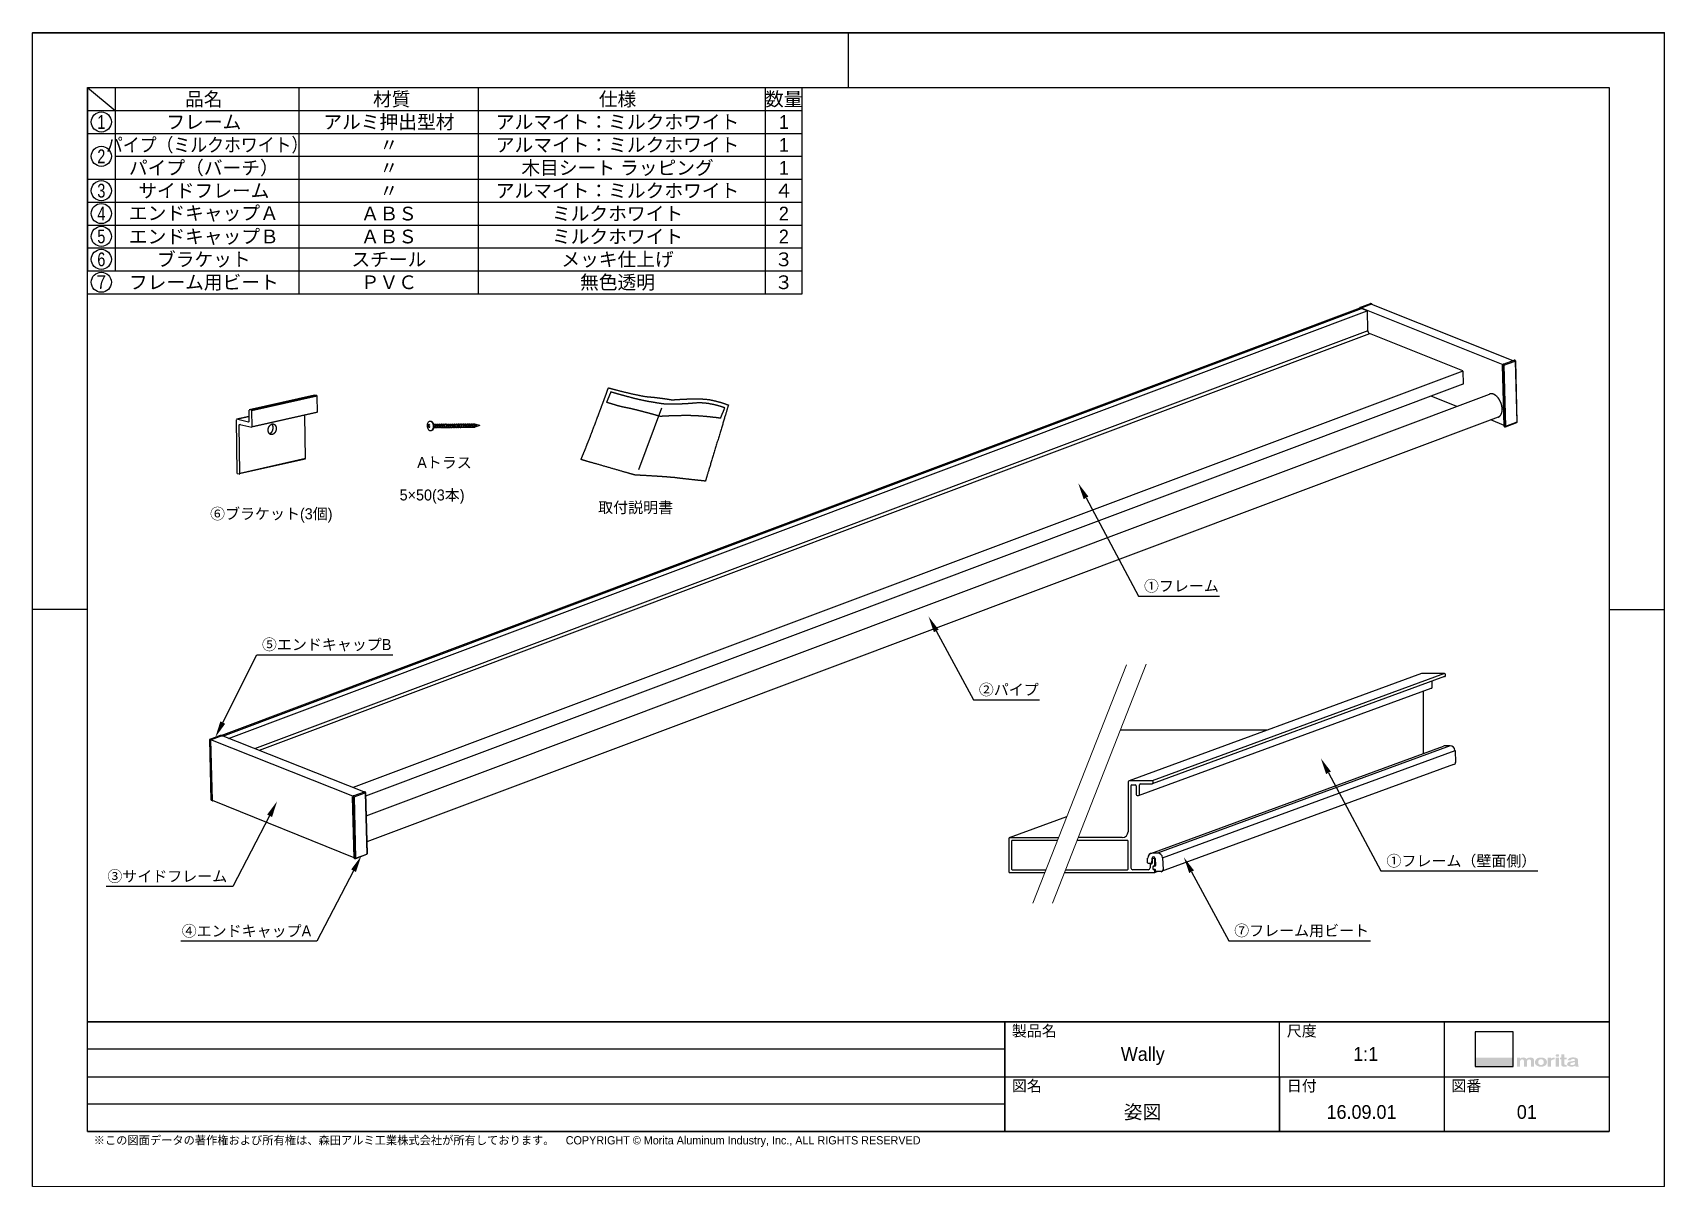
# Paper-space layout 'レイアウト' of a CAD drawing. Header units: millimetres. Extents: x -3 to 294, y -3 to 207.
# The model-space entities are those that its viewports show. They can reach past a viewport. Long polylines and large blocks are cut down to what shows.
import ezdxf
from ezdxf import colors
from ezdxf.entities.mleader import LeaderData, LeaderLine
from ezdxf.enums import TextEntityAlignment as Align
from ezdxf.math import Vec2, Vec3

# ---------------------------------------------------------------- set-up
doc = ezdxf.new("R2010")
doc.units = ezdxf.units.MM
doc.layers.add('0 @ 1', color=7, linetype='Continuous')
doc.layers.add('寸法・仕様', color=255, linetype='Continuous', lineweight=9)
doc.layers.add('本体', color=3, linetype='Continuous', lineweight=25)
doc.styles.get("Standard").update_dxf_attribs({"font": ''})
doc.styles.add('x1', font='', dxfattribs={"height": 2})
doc.styles.add('図面枠', font='', dxfattribs={"height": 2.5})
doc.styles.get('Standard').set_extended_font_data('MS PGothic')
doc.styles.get('x1').set_extended_font_data('MS PGothic')
doc.styles.get('図面枠').set_extended_font_data('MS PGothic')

psp = doc.layouts.new('レイアウト')

msp = doc.modelspace()

# ---------------------------------------------------------------- texts
for s, p in [('品名', (324.68, 2763.94)), ('材質', (358.88, 2763.94)), ('仕様', (399.99, 2763.94)), ('数量', (430.26, 2763.94)), ('アルミ押出型材', (358.37, 2759.78)), ('アルマイト：ミルクホワイト', (399.99, 2759.78)), ('1', (430.26, 2759.78)), ('アルマイト：ミルクホワイト', (399.99, 2755.61)), ('1', (430.26, 2755.61)), ('〃', (358.37, 2755.61)), ('〃', (358.37, 2751.44)), ('木目シート ラッピング', (399.99, 2751.44)), ('1', (430.26, 2751.44)), ('〃', (358.37, 2747.28)), ('アルマイト：ミルクホワイト', (399.99, 2747.28)), ('４', (430.26, 2747.28)), ('ＡＢＳ', (358.37, 2743.11)), ('ミルクホワイト', (399.99, 2743.11)), ('2', (430.26, 2743.11)), ('ミルクホワイト', (399.99, 2738.94)), ('2', (430.26, 2738.94)), ('メッキ仕上げ', (399.99, 2734.78)), ('３', (430.26, 2734.78)), ('無色透明', (399.99, 2730.61)), ('３', (430.26, 2730.61))]:
    msp.add_text(s, height=2.5).set_placement(p, align=Align.MIDDLE_CENTER)
at = {"width": 0.8}
for s, p in [('1', (306.02, 2759.78)), ('2', (306.02, 2753.53)), ('3', (306.02, 2747.28)), ('4', (306.02, 2743.11)), ('5', (306.02, 2738.96)), ('6', (306.02, 2734.78)), ('７', (306.02, 2730.61))]:
    msp.add_text(s, height=2.5, dxfattribs=at).set_placement(p, align=Align.MIDDLE_CENTER)
for s, p in [('フレーム', (324.68, 2758.53)), ('パイプ（バーチ）', (324.68, 2750.19)), ('サイドフレーム', (324.68, 2746.03)), ('エンドキャップＡ', (324.68, 2741.95)), ('エンドキャップＢ', (324.68, 2737.69)), ('ＡＢＳ', (358.37, 2737.69)), ('ブラケット', (324.68, 2733.53)), ('スチール', (358.37, 2733.53)), ('フレーム用ビート', (324.68, 2729.36)), ('ＰＶＣ', (358.37, 2729.36))]:
    msp.add_text(s, height=2.5).set_placement(p, align=Align.CENTER)
at = {"width": 0.9}
msp.add_text('パイプ（ミルクホワイト）', height=2.5, dxfattribs=at).set_placement((325.28, 2754.36), align=Align.CENTER)
at = {"linetype": 'Continuous', "style": '図面枠'}
for s, p in [('Wally', (495.6, 2588.91)), ('姿図', (495.56, 2578.36)), ('16.09.01', (535.42, 2578.36)), ('01', (565.51, 2578.36))]:
    msp.add_text(s, height=2.5, dxfattribs=at).set_placement(p, align=Align.CENTER)
at = {"layer": '寸法・仕様', "style": 'x1'}
for s, p in [('Aトラス', (363.52, 2696.8)), ('5×50(3本)', (360.32, 2690.9)), ('⑥ブラケット(3個)', (325.81, 2687.48)), ('取付説明書', (396.46, 2688.62))]:
    msp.add_text(s, height=2, dxfattribs=at).set_placement(p)

# ---------------------------------------------------------------- blocks, each defined once
blk = doc.blocks.new('Morita Aluminum for WEB')
h = blk.add_hatch(color=256)
h.dxf.hatch_style = 1
edge = h.paths.add_edge_path()
edge.add_spline(control_points=[(265.61, 18.56), (265.61, 18.72), (265.61, 18.85), (265.61, 18.85), (265.61, 18.98), (265.65, 19.08), (265.74, 19.15)], knot_values=[19, 19, 19, 19, 19.375023, 19.375023, 19.375023, 20.375023, 20.375023, 20.375023, 20.375023], degree=3, periodic=0)
edge.add_spline(control_points=[(265.74, 19.15), (265.8, 19.2), (265.88, 19.22), (265.97, 19.22)], knot_values=[18, 18, 18, 18, 19, 19, 19, 19], degree=3, periodic=0)
edge.add_spline(control_points=[(265.97, 19.22), (266.06, 19.22), (266.12, 19.21), (266.18, 19.18)], knot_values=[17, 17, 17, 17, 18, 18, 18, 18], degree=3, periodic=0)
edge.add_spline(control_points=[(266.18, 19.18), (266.26, 19.13), (266.31, 19.05), (266.31, 18.94)], knot_values=[16, 16, 16, 16, 17, 17, 17, 17], degree=3, periodic=0)
edge.add_spline(control_points=[(266.31, 18.94), (266.31, 18.94), (266.31, 17.92), (266.31, 17.92), (266.31, 17.92), (266.45, 17.92), (266.59, 17.92)], knot_values=[14.5, 14.5, 14.5, 14.5, 15.5, 15.5, 15.5, 16, 16, 16, 16], degree=3, periodic=0)
edge.add_spline(control_points=[(266.59, 17.92), (266.74, 17.92), (266.88, 17.92), (266.88, 17.92), (266.88, 17.92), (266.88, 18.15), (266.88, 18.39)], knot_values=[13.5, 13.5, 13.5, 13.5, 14, 14, 14, 14.5, 14.5, 14.5, 14.5], degree=3, periodic=0)
edge.add_spline(control_points=[(266.88, 18.39), (266.88, 18.62), (266.88, 18.85), (266.88, 18.85), (266.88, 18.99), (266.92, 19.09), (266.99, 19.15)], knot_values=[12, 12, 12, 12, 12.5, 12.5, 12.5, 13.5, 13.5, 13.5, 13.5], degree=3, periodic=0)
edge.add_spline(control_points=[(266.99, 19.15), (267.06, 19.2), (267.14, 19.22), (267.24, 19.22)], knot_values=[11, 11, 11, 11, 12, 12, 12, 12], degree=3, periodic=0)
edge.add_spline(control_points=[(267.24, 19.22), (267.33, 19.22), (267.4, 19.21), (267.45, 19.18)], knot_values=[10, 10, 10, 10, 11, 11, 11, 11], degree=3, periodic=0)
edge.add_spline(control_points=[(267.45, 19.18), (267.55, 19.12), (267.6, 19.04), (267.6, 18.94)], knot_values=[9, 9, 9, 9, 10, 10, 10, 10], degree=3, periodic=0)
edge.add_spline(control_points=[(267.6, 18.94), (267.6, 18.94), (267.6, 17.92), (267.6, 17.92), (267.6, 17.92), (267.74, 17.92), (267.88, 17.92)], knot_values=[7.5, 7.5, 7.5, 7.5, 8.5, 8.5, 8.5, 9, 9, 9, 9], degree=3, periodic=0)
edge.add_spline(control_points=[(267.88, 17.92), (268.01, 17.92), (268.15, 17.92), (268.15, 17.92), (268.15, 17.92), (268.15, 18.2), (268.15, 18.48)], knot_values=[6.5, 6.5, 6.5, 6.5, 7, 7, 7, 7.5, 7.5, 7.5, 7.5], degree=3, periodic=0)
edge.add_spline(control_points=[(268.15, 18.48), (268.15, 18.76), (268.15, 19.04), (268.15, 19.04), (268.15, 19.4), (267.92, 19.58), (267.45, 19.58)], knot_values=[5, 5, 5, 5, 5.5, 5.5, 5.5, 6.5, 6.5, 6.5, 6.5], degree=3, periodic=0)
edge.add_spline(control_points=[(267.45, 19.58), (267.16, 19.58), (266.94, 19.49), (266.78, 19.3)], knot_values=[4, 4, 4, 4, 5, 5, 5, 5], degree=3, periodic=0)
edge.add_spline(control_points=[(266.78, 19.3), (266.63, 19.49), (266.43, 19.58), (266.18, 19.58)], knot_values=[3, 3, 3, 3, 4, 4, 4, 4], degree=3, periodic=0)
edge.add_spline(control_points=[(266.18, 19.58), (265.93, 19.58), (265.74, 19.5), (265.61, 19.34)], knot_values=[2, 2, 2, 2, 3, 3, 3, 3], degree=3, periodic=0)
edge.add_spline(control_points=[(265.61, 19.34), (265.61, 19.34), (265.61, 19.56), (265.61, 19.56), (265.61, 19.56), (265.47, 19.56), (265.33, 19.56)], knot_values=[0.5, 0.5, 0.5, 0.5, 1.5, 1.5, 1.5, 2, 2, 2, 2], degree=3, periodic=0)
edge.add_spline(control_points=[(265.33, 19.56), (265.19, 19.56), (265.05, 19.56), (265.05, 19.56), (265.05, 19.56), (265.05, 19.33), (265.05, 19.04)], knot_values=[22.624977, 22.624977, 22.624977, 22.624977, 23.124977, 23.124977, 23.124977, 23.5, 23.5, 23.5, 23.5], degree=3, periodic=0)
edge.add_spline(control_points=[(265.05, 19.04), (265.05, 18.75), (265.05, 18.41), (265.05, 18.18)], knot_values=[22.249985, 22.249985, 22.249985, 22.249985, 22.624977, 22.624977, 22.624977, 22.624977], degree=3, periodic=0)
edge.add_spline(control_points=[(265.05, 18.18), (265.05, 18.12), (265.05, 18.07), (265.05, 18.03)], knot_values=[22.156237, 22.156237, 22.156237, 22.156237, 22.249985, 22.249985, 22.249985, 22.249985], degree=3, periodic=0)
edge.add_spline(control_points=[(265.05, 18.03), (265.05, 17.99), (265.05, 17.96), (265.05, 17.94)], knot_values=[22.062489, 22.062489, 22.062489, 22.062489, 22.156237, 22.156237, 22.156237, 22.156237], degree=3, periodic=0)
edge.add_spline(control_points=[(265.05, 17.94), (265.05, 17.94), (265.05, 17.93), (265.05, 17.93)], knot_values=[22.039052, 22.039052, 22.039052, 22.039052, 22.062489, 22.062489, 22.062489, 22.062489], degree=3, periodic=0)
edge.add_spline(control_points=[(265.05, 17.93), (265.05, 17.93), (265.05, 17.93), (265.05, 17.92)], knot_values=[22.015615, 22.015615, 22.015615, 22.015615, 22.039052, 22.039052, 22.039052, 22.039052], degree=3, periodic=0)
edge.add_spline(control_points=[(265.05, 17.92), (265.05, 17.92), (265.05, 17.92), (265.05, 17.92), (265.05, 17.92), (265.05, 17.92), (265.05, 17.92)], knot_values=[21.999868, 21.999868, 21.999868, 21.999868, 22, 22, 22, 22.000234, 22.000234, 22.000234, 22.000234], degree=3, periodic=0)
edge.add_spline(control_points=[(265.06, 17.92), (265.06, 17.92), (265.06, 17.92), (265.06, 17.92)], knot_values=[21.921867, 21.921867, 21.921867, 21.921867, 21.968741, 21.968741, 21.968741, 21.968741], degree=3, periodic=0)
edge.add_spline(control_points=[(265.06, 17.92), (265.07, 17.92), (265.07, 17.92), (265.08, 17.92)], knot_values=[21.874992, 21.874992, 21.874992, 21.874992, 21.921867, 21.921867, 21.921867, 21.921867], degree=3, periodic=0)
edge.add_spline(control_points=[(265.08, 17.92), (265.1, 17.92), (265.14, 17.92), (265.18, 17.92)], knot_values=[21.687496, 21.687496, 21.687496, 21.687496, 21.874992, 21.874992, 21.874992, 21.874992], degree=3, periodic=0)
edge.add_spline(control_points=[(265.18, 17.92), (265.23, 17.92), (265.28, 17.92), (265.33, 17.92)], knot_values=[21.5, 21.5, 21.5, 21.5, 21.687496, 21.687496, 21.687496, 21.687496], degree=3, periodic=0)
edge.add_spline(control_points=[(265.33, 17.92), (265.38, 17.92), (265.43, 17.92), (265.48, 17.92)], knot_values=[21.312504, 21.312504, 21.312504, 21.312504, 21.5, 21.5, 21.5, 21.5], degree=3, periodic=0)
edge.add_spline(control_points=[(265.48, 17.92), (265.52, 17.92), (265.56, 17.92), (265.58, 17.92)], knot_values=[21.125007, 21.125007, 21.125007, 21.125007, 21.312504, 21.312504, 21.312504, 21.312504], degree=3, periodic=0)
edge.add_spline(control_points=[(265.58, 17.92), (265.59, 17.92), (265.59, 17.92), (265.6, 17.92)], knot_values=[21.078133, 21.078133, 21.078133, 21.078133, 21.125007, 21.125007, 21.125007, 21.125007], degree=3, periodic=0)
edge.add_spline(control_points=[(265.61, 17.92), (265.61, 17.92), (265.61, 17.92), (265.61, 17.92), (265.61, 17.92), (265.61, 17.92), (265.61, 17.92)], knot_values=[20.999766, 20.999766, 20.999766, 20.999766, 21.000081, 21.000081, 21.000081, 21.000315, 21.000315, 21.000315, 21.000315], degree=3, periodic=0)
edge.add_spline(control_points=[(265.61, 17.93), (265.61, 17.93), (265.61, 17.93), (265.61, 17.93)], knot_values=[20.937511, 20.937511, 20.937511, 20.937511, 20.960948, 20.960948, 20.960948, 20.960948], degree=3, periodic=0)
edge.add_spline(control_points=[(265.61, 17.93), (265.61, 17.94), (265.61, 17.96), (265.61, 17.98)], knot_values=[20.843763, 20.843763, 20.843763, 20.843763, 20.937511, 20.937511, 20.937511, 20.937511], degree=3, periodic=0)
edge.add_spline(control_points=[(265.61, 17.98), (265.61, 18.01), (265.61, 18.04), (265.61, 18.07)], knot_values=[20.750015, 20.750015, 20.750015, 20.750015, 20.843763, 20.843763, 20.843763, 20.843763], degree=3, periodic=0)
edge.add_spline(control_points=[(265.61, 18.07), (265.61, 18.2), (265.61, 18.39), (265.61, 18.56)], knot_values=[20.375023, 20.375023, 20.375023, 20.375023, 20.750015, 20.750015, 20.750015, 20.750015], degree=3, periodic=0)
edge = h.paths.add_edge_path()
edge.add_spline(control_points=[(270.49, 18.77), (270.49, 19.05), (270.36, 19.26), (270.09, 19.41)], knot_values=[3, 3, 3, 3, 4, 4, 4, 4], degree=3, periodic=0)
edge.add_spline(control_points=[(270.09, 19.41), (269.88, 19.53), (269.63, 19.58), (269.33, 19.57)], knot_values=[2, 2, 2, 2, 3, 3, 3, 3], degree=3, periodic=0)
edge.add_spline(control_points=[(269.33, 19.57), (268.99, 19.55), (268.73, 19.45), (268.55, 19.27)], knot_values=[1, 1, 1, 1, 2, 2, 2, 2], degree=3, periodic=0)
edge.add_spline(control_points=[(268.55, 19.27), (268.39, 19.11), (268.31, 18.93), (268.31, 18.73)], knot_values=[0, 0, 0, 0, 1, 1, 1, 1], degree=3, periodic=0)
edge.add_spline(control_points=[(268.31, 18.73), (268.31, 18.44), (268.44, 18.22), (268.71, 18.07)], knot_values=[7, 7, 7, 7, 8, 8, 8, 8], degree=3, periodic=0)
edge.add_spline(control_points=[(268.71, 18.07), (268.91, 17.96), (269.14, 17.9), (269.41, 17.9)], knot_values=[6, 6, 6, 6, 7, 7, 7, 7], degree=3, periodic=0)
edge.add_spline(control_points=[(269.41, 17.9), (269.68, 17.9), (269.91, 17.96), (270.11, 18.07)], knot_values=[5, 5, 5, 5, 6, 6, 6, 6], degree=3, periodic=0)
edge.add_spline(control_points=[(270.11, 18.07), (270.37, 18.21), (270.49, 18.44), (270.49, 18.77)], knot_values=[4, 4, 4, 4, 5, 5, 5, 5], degree=3, periodic=0)
edge = h.paths.add_edge_path(flags=16)
edge.add_spline(control_points=[(268.9, 18.79), (268.91, 18.94), (268.97, 19.07), (269.09, 19.16)], knot_values=[7, 7, 7, 7, 8, 8, 8, 8], degree=3, periodic=0)
edge.add_spline(control_points=[(269.09, 19.16), (269.18, 19.23), (269.29, 19.27), (269.43, 19.27)], knot_values=[6, 6, 6, 6, 7, 7, 7, 7], degree=3, periodic=0)
edge.add_spline(control_points=[(269.43, 19.27), (269.62, 19.27), (269.76, 19.2), (269.85, 19.05)], knot_values=[5, 5, 5, 5, 6, 6, 6, 6], degree=3, periodic=0)
edge.add_spline(control_points=[(269.85, 19.05), (269.91, 18.95), (269.94, 18.82), (269.92, 18.64)], knot_values=[4, 4, 4, 4, 5, 5, 5, 5], degree=3, periodic=0)
edge.add_spline(control_points=[(269.92, 18.64), (269.9, 18.51), (269.85, 18.41), (269.79, 18.34)], knot_values=[3, 3, 3, 3, 4, 4, 4, 4], degree=3, periodic=0)
edge.add_spline(control_points=[(269.79, 18.34), (269.69, 18.24), (269.54, 18.19), (269.33, 18.21)], knot_values=[2, 2, 2, 2, 3, 3, 3, 3], degree=3, periodic=0)
edge.add_spline(control_points=[(269.33, 18.21), (269.17, 18.24), (269.05, 18.31), (268.97, 18.43)], knot_values=[1, 1, 1, 1, 2, 2, 2, 2], degree=3, periodic=0)
edge.add_spline(control_points=[(268.97, 18.43), (268.91, 18.52), (268.88, 18.64), (268.9, 18.79)], knot_values=[0, 0, 0, 0, 1, 1, 1, 1], degree=3, periodic=0)
edge = h.paths.add_edge_path()
edge.add_spline(control_points=[(271.22, 18.54), (271.22, 18.7), (271.22, 18.82), (271.22, 18.82), (271.22, 18.95), (271.28, 19.05), (271.39, 19.13)], knot_values=[7, 7, 7, 7, 7.375023, 7.375023, 7.375023, 8.375023, 8.375023, 8.375023, 8.375023], degree=3, periodic=0)
edge.add_spline(control_points=[(271.39, 19.13), (271.51, 19.2), (271.65, 19.23), (271.83, 19.23)], knot_values=[6, 6, 6, 6, 7, 7, 7, 7], degree=3, periodic=0)
edge.add_spline(control_points=[(271.83, 19.23), (271.83, 19.23), (271.93, 19.23), (271.93, 19.23), (271.93, 19.23), (271.93, 19.32), (271.93, 19.4)], knot_values=[4.5, 4.5, 4.5, 4.5, 5.5, 5.5, 5.5, 6, 6, 6, 6], degree=3, periodic=0)
edge.add_spline(control_points=[(271.93, 19.4), (271.93, 19.49), (271.93, 19.57), (271.93, 19.57), (271.81, 19.58), (271.7, 19.57), (271.6, 19.55)], knot_values=[3, 3, 3, 3, 3.5, 3.5, 3.5, 4.5, 4.5, 4.5, 4.5], degree=3, periodic=0)
edge.add_spline(control_points=[(271.6, 19.55), (271.46, 19.52), (271.34, 19.45), (271.22, 19.35)], knot_values=[2, 2, 2, 2, 3, 3, 3, 3], degree=3, periodic=0)
edge.add_spline(control_points=[(271.22, 19.35), (271.22, 19.35), (271.22, 19.56), (271.22, 19.56), (271.22, 19.56), (271.08, 19.56), (270.94, 19.56)], knot_values=[0.5, 0.5, 0.5, 0.5, 1.5, 1.5, 1.5, 2, 2, 2, 2], degree=3, periodic=0)
edge.add_spline(control_points=[(270.94, 19.56), (270.8, 19.56), (270.65, 19.56), (270.65, 19.56), (270.65, 19.56), (270.65, 19.33), (270.65, 19.04)], knot_values=[10.624977, 10.624977, 10.624977, 10.624977, 11.124977, 11.124977, 11.124977, 11.5, 11.5, 11.5, 11.5], degree=3, periodic=0)
edge.add_spline(control_points=[(270.65, 19.04), (270.65, 18.76), (270.65, 18.41), (270.65, 18.18)], knot_values=[10.249985, 10.249985, 10.249985, 10.249985, 10.624977, 10.624977, 10.624977, 10.624977], degree=3, periodic=0)
edge.add_spline(control_points=[(270.65, 18.18), (270.65, 18.12), (270.65, 18.07), (270.65, 18.03)], knot_values=[10.156237, 10.156237, 10.156237, 10.156237, 10.249985, 10.249985, 10.249985, 10.249985], degree=3, periodic=0)
edge.add_spline(control_points=[(270.65, 18.03), (270.65, 17.99), (270.65, 17.96), (270.65, 17.94)], knot_values=[10.062489, 10.062489, 10.062489, 10.062489, 10.156237, 10.156237, 10.156237, 10.156237], degree=3, periodic=0)
edge.add_spline(control_points=[(270.65, 17.94), (270.65, 17.94), (270.65, 17.94), (270.65, 17.93)], knot_values=[10.039052, 10.039052, 10.039052, 10.039052, 10.062489, 10.062489, 10.062489, 10.062489], degree=3, periodic=0)
edge.add_spline(control_points=[(270.65, 17.93), (270.65, 17.93), (270.65, 17.93), (270.65, 17.93)], knot_values=[10.015615, 10.015615, 10.015615, 10.015615, 10.039052, 10.039052, 10.039052, 10.039052], degree=3, periodic=0)
edge.add_spline(control_points=[(270.65, 17.93), (270.65, 17.93), (270.65, 17.93), (270.65, 17.93), (270.65, 17.93), (270.65, 17.93), (270.65, 17.93)], knot_values=[9.999868, 9.999868, 9.999868, 9.999868, 10, 10, 10, 10.000234, 10.000234, 10.000234, 10.000234], degree=3, periodic=0)
edge.add_spline(control_points=[(270.65, 17.93), (270.66, 17.93), (270.66, 17.93), (270.66, 17.93)], knot_values=[9.921867, 9.921867, 9.921867, 9.921867, 9.968741, 9.968741, 9.968741, 9.968741], degree=3, periodic=0)
edge.add_spline(control_points=[(270.66, 17.93), (270.67, 17.93), (270.67, 17.93), (270.68, 17.93)], knot_values=[9.874992, 9.874992, 9.874992, 9.874992, 9.921867, 9.921867, 9.921867, 9.921867], degree=3, periodic=0)
edge.add_spline(control_points=[(270.68, 17.93), (270.7, 17.93), (270.74, 17.93), (270.79, 17.93)], knot_values=[9.687496, 9.687496, 9.687496, 9.687496, 9.874993, 9.874993, 9.874993, 9.874993], degree=3, periodic=0)
edge.add_spline(control_points=[(270.79, 17.93), (270.83, 17.93), (270.88, 17.93), (270.94, 17.93)], knot_values=[9.5, 9.5, 9.5, 9.5, 9.687496, 9.687496, 9.687496, 9.687496], degree=3, periodic=0)
edge.add_spline(control_points=[(270.94, 17.93), (270.99, 17.93), (271.05, 17.93), (271.09, 17.93)], knot_values=[9.312504, 9.312504, 9.312504, 9.312504, 9.5, 9.5, 9.5, 9.5], degree=3, periodic=0)
edge.add_spline(control_points=[(271.09, 17.93), (271.14, 17.93), (271.18, 17.93), (271.2, 17.93)], knot_values=[9.125007, 9.125007, 9.125007, 9.125007, 9.312504, 9.312504, 9.312504, 9.312504], degree=3, periodic=0)
edge.add_spline(control_points=[(271.2, 17.93), (271.2, 17.93), (271.21, 17.93), (271.21, 17.93)], knot_values=[9.078133, 9.078133, 9.078133, 9.078133, 9.125008, 9.125008, 9.125008, 9.125008], degree=3, periodic=0)
edge.add_spline(control_points=[(271.22, 17.93), (271.22, 17.93), (271.22, 17.93), (271.22, 17.93), (271.22, 17.93), (271.22, 17.93), (271.22, 17.93)], knot_values=[8.999766, 8.999766, 8.999766, 8.999766, 9.000081, 9.000081, 9.000081, 9.000315, 9.000315, 9.000315, 9.000315], degree=3, periodic=0)
edge.add_spline(control_points=[(271.22, 17.93), (271.22, 17.93), (271.22, 17.93), (271.22, 17.94)], knot_values=[8.937511, 8.937511, 8.937511, 8.937511, 8.960948, 8.960948, 8.960948, 8.960948], degree=3, periodic=0)
edge.add_spline(control_points=[(271.22, 17.94), (271.22, 17.95), (271.22, 17.96), (271.22, 17.98)], knot_values=[8.843763, 8.843763, 8.843763, 8.843763, 8.937511, 8.937511, 8.937511, 8.937511], degree=3, periodic=0)
edge.add_spline(control_points=[(271.22, 17.98), (271.22, 18.01), (271.22, 18.03), (271.22, 18.07)], knot_values=[8.750015, 8.750015, 8.750015, 8.750015, 8.843763, 8.843763, 8.843763, 8.843763], degree=3, periodic=0)
edge.add_spline(control_points=[(271.22, 18.07), (271.22, 18.19), (271.22, 18.38), (271.22, 18.54)], knot_values=[8.375023, 8.375023, 8.375023, 8.375023, 8.750015, 8.750015, 8.750015, 8.750015], degree=3, periodic=0)
h.paths.add_polyline_path([(272.68, 19.55), (272.09, 19.55), (272.09, 17.92), (272.68, 17.92)])
edge = h.paths.add_edge_path()
edge.add_spline(control_points=[(272.7, 19.94), (272.7, 20.03), (272.67, 20.09), (272.6, 20.13)], knot_values=[5, 5, 5, 5, 6, 6, 6, 6], degree=3, periodic=0)
edge.add_spline(control_points=[(272.6, 20.13), (272.55, 20.16), (272.48, 20.17), (272.39, 20.17)], knot_values=[4, 4, 4, 4, 5, 5, 5, 5], degree=3, periodic=0)
edge.add_spline(control_points=[(272.39, 20.17), (272.31, 20.17), (272.24, 20.16), (272.19, 20.13)], knot_values=[3, 3, 3, 3, 4, 4, 4, 4], degree=3, periodic=0)
edge.add_spline(control_points=[(272.19, 20.13), (272.12, 20.09), (272.09, 20.03), (272.09, 19.94)], knot_values=[2, 2, 2, 2, 3, 3, 3, 3], degree=3, periodic=0)
edge.add_spline(control_points=[(272.09, 19.94), (272.09, 19.85), (272.12, 19.79), (272.19, 19.76)], knot_values=[1, 1, 1, 1, 2, 2, 2, 2], degree=3, periodic=0)
edge.add_spline(control_points=[(272.19, 19.76), (272.24, 19.73), (272.31, 19.71), (272.39, 19.71)], knot_values=[0, 0, 0, 0, 1, 1, 1, 1], degree=3, periodic=0)
edge.add_spline(control_points=[(272.39, 19.71), (272.48, 19.71), (272.55, 19.73), (272.6, 19.76)], knot_values=[7, 7, 7, 7, 8, 8, 8, 8], degree=3, periodic=0)
edge.add_spline(control_points=[(272.6, 19.76), (272.67, 19.79), (272.7, 19.85), (272.7, 19.94)], knot_values=[6, 6, 6, 6, 7, 7, 7, 7], degree=3, periodic=0)
edge = h.paths.add_edge_path()
edge.add_spline(control_points=[(273.87, 19.22), (273.97, 19.22), (274.06, 19.22), (274.06, 19.22), (274.06, 19.22), (274.06, 19.3), (274.06, 19.39)], knot_values=[5.5, 5.5, 5.5, 5.5, 6, 6, 6, 6.5, 6.5, 6.5, 6.5], degree=3, periodic=0)
edge.add_spline(control_points=[(274.06, 19.39), (274.06, 19.47), (274.06, 19.55), (274.06, 19.55), (274.06, 19.55), (273.97, 19.55), (273.87, 19.55)], knot_values=[4.5, 4.5, 4.5, 4.5, 5, 5, 5, 5.5, 5.5, 5.5, 5.5], degree=3, periodic=0)
edge.add_spline(control_points=[(273.87, 19.55), (273.78, 19.55), (273.68, 19.55), (273.68, 19.55), (273.68, 19.55), (273.68, 19.7), (273.68, 19.85)], knot_values=[3.5, 3.5, 3.5, 3.5, 4, 4, 4, 4.5, 4.5, 4.5, 4.5], degree=3, periodic=0)
edge.add_spline(control_points=[(273.68, 19.85), (273.68, 20.01), (273.68, 20.16), (273.68, 20.16), (273.68, 20.16), (273.55, 20.16), (273.41, 20.16)], knot_values=[2.5, 2.5, 2.5, 2.5, 3, 3, 3, 3.5, 3.5, 3.5, 3.5], degree=3, periodic=0)
edge.add_spline(control_points=[(273.41, 20.16), (273.27, 20.16), (273.13, 20.16), (273.13, 20.16), (273.13, 20.16), (273.13, 20.01), (273.13, 19.85)], knot_values=[1.5, 1.5, 1.5, 1.5, 2, 2, 2, 2.5, 2.5, 2.5, 2.5], degree=3, periodic=0)
edge.add_spline(control_points=[(273.13, 19.85), (273.13, 19.7), (273.13, 19.55), (273.13, 19.55), (273.13, 19.55), (273.06, 19.55), (272.99, 19.55)], knot_values=[0.5, 0.5, 0.5, 0.5, 1, 1, 1, 1.5, 1.5, 1.5, 1.5], degree=3, periodic=0)
edge.add_spline(control_points=[(272.99, 19.55), (272.92, 19.55), (272.85, 19.55), (272.85, 19.55), (272.85, 19.55), (272.85, 19.5), (272.85, 19.45)], knot_values=[16.624977, 16.624977, 16.624977, 16.624977, 17.124977, 17.124977, 17.124977, 17.5, 17.5, 17.5, 17.5], degree=3, periodic=0)
edge.add_spline(control_points=[(272.85, 19.45), (272.85, 19.39), (272.85, 19.32), (272.85, 19.27)], knot_values=[16.249985, 16.249985, 16.249985, 16.249985, 16.624977, 16.624977, 16.624977, 16.624977], degree=3, periodic=0)
edge.add_spline(control_points=[(272.85, 19.27), (272.85, 19.26), (272.85, 19.25), (272.85, 19.24)], knot_values=[16.156237, 16.156237, 16.156237, 16.156237, 16.249985, 16.249985, 16.249985, 16.249985], degree=3, periodic=0)
edge.add_spline(control_points=[(272.85, 19.24), (272.85, 19.23), (272.85, 19.23), (272.85, 19.23)], knot_values=[16.062489, 16.062489, 16.062489, 16.062489, 16.156237, 16.156237, 16.156237, 16.156237], degree=3, periodic=0)
edge.add_spline(control_points=[(272.85, 19.22), (272.85, 19.22), (272.85, 19.22), (272.85, 19.22), (272.85, 19.22), (272.85, 19.22), (272.85, 19.22)], knot_values=[15.999685, 15.999685, 15.999685, 15.999685, 16, 16, 16, 16.0006, 16.0006, 16.0006, 16.0006], degree=3, periodic=0)
edge.add_spline(control_points=[(272.85, 19.22), (272.85, 19.22), (272.86, 19.22), (272.86, 19.22)], knot_values=[15.874992, 15.874992, 15.874992, 15.874992, 15.921867, 15.921867, 15.921867, 15.921867], degree=3, periodic=0)
edge.add_spline(control_points=[(272.86, 19.22), (272.87, 19.22), (272.89, 19.22), (272.91, 19.22)], knot_values=[15.687496, 15.687496, 15.687496, 15.687496, 15.874992, 15.874992, 15.874992, 15.874992], degree=3, periodic=0)
edge.add_spline(control_points=[(272.91, 19.22), (272.94, 19.22), (272.96, 19.22), (272.99, 19.22)], knot_values=[15.5, 15.5, 15.5, 15.5, 15.687496, 15.687496, 15.687496, 15.687496], degree=3, periodic=0)
edge.add_spline(control_points=[(272.99, 19.22), (273.02, 19.22), (273.04, 19.22), (273.07, 19.22)], knot_values=[15.312504, 15.312504, 15.312504, 15.312504, 15.5, 15.5, 15.5, 15.5], degree=3, periodic=0)
edge.add_spline(control_points=[(273.07, 19.22), (273.09, 19.22), (273.11, 19.22), (273.12, 19.22)], knot_values=[15.125008, 15.125008, 15.125008, 15.125008, 15.312504, 15.312504, 15.312504, 15.312504], degree=3, periodic=0)
edge.add_spline(control_points=[(273.12, 19.22), (273.12, 19.22), (273.13, 19.22), (273.13, 19.22)], knot_values=[15.078133, 15.078133, 15.078133, 15.078133, 15.125008, 15.125008, 15.125008, 15.125008], degree=3, periodic=0)
edge.add_spline(control_points=[(273.13, 19.22), (273.13, 19.22), (273.13, 19.22), (273.13, 19.22)], knot_values=[15.031259, 15.031259, 15.031259, 15.031259, 15.078133, 15.078133, 15.078133, 15.078133], degree=3, periodic=0)
edge.add_spline(control_points=[(273.13, 19.22), (273.13, 19.22), (273.13, 19.22), (273.13, 19.22)], knot_values=[15.019541, 15.019541, 15.019541, 15.019541, 15.031259, 15.031259, 15.031259, 15.031259], degree=3, periodic=0)
edge.add_spline(control_points=[(273.13, 19.22), (273.13, 19.22), (273.13, 19.22), (273.13, 19.22)], knot_values=[15.007822, 15.007822, 15.007822, 15.007822, 15.019541, 15.019541, 15.019541, 15.019541], degree=3, periodic=0)
edge.add_spline(control_points=[(273.13, 19.22), (273.13, 19.22), (273.13, 19.22), (273.13, 19.22)], knot_values=[15.004893, 15.004893, 15.004893, 15.004893, 15.007822, 15.007822, 15.007822, 15.007822], degree=3, periodic=0)
edge.add_spline(control_points=[(273.13, 19.22), (273.13, 19.22), (273.13, 19.22), (273.13, 19.22)], knot_values=[15.001963, 15.001963, 15.001963, 15.001963, 15.004893, 15.004893, 15.004893, 15.004893], degree=3, periodic=0)
edge.add_spline(control_points=[(273.13, 19.22), (273.13, 19.22), (273.13, 19.22), (273.13, 19.22)], knot_values=[15.001231, 15.001231, 15.001231, 15.001231, 15.001963, 15.001963, 15.001963, 15.001963], degree=3, periodic=0)
edge.add_spline(control_points=[(273.13, 19.22), (273.13, 19.22), (273.13, 19.22), (273.13, 19.22)], knot_values=[15.000498, 15.000498, 15.000498, 15.000498, 15.001231, 15.001231, 15.001231, 15.001231], degree=3, periodic=0)
edge.add_spline(control_points=[(273.13, 19.22), (273.13, 19.22), (273.13, 19.21), (273.13, 19.21)], knot_values=[14.937511, 14.937511, 14.937511, 14.937511, 14.960948, 14.960948, 14.960948, 14.960948], degree=3, periodic=0)
edge.add_spline(control_points=[(273.13, 19.21), (273.13, 19.2), (273.13, 19.18), (273.13, 19.16)], knot_values=[14.843763, 14.843763, 14.843763, 14.843763, 14.937511, 14.937511, 14.937511, 14.937511], degree=3, periodic=0)
edge.add_spline(control_points=[(273.13, 19.16), (273.13, 19.13), (273.13, 19.1), (273.13, 19.07)], knot_values=[14.750015, 14.750015, 14.750015, 14.750015, 14.843763, 14.843763, 14.843763, 14.843763], degree=3, periodic=0)
edge.add_spline(control_points=[(273.13, 19.07), (273.13, 18.93), (273.13, 18.72), (273.13, 18.55)], knot_values=[14.375023, 14.375023, 14.375023, 14.375023, 14.750015, 14.750015, 14.750015, 14.750015], degree=3, periodic=0)
edge.add_spline(control_points=[(273.13, 18.55), (273.13, 18.38), (273.13, 18.24), (273.13, 18.24), (273.13, 18.13), (273.18, 18.04), (273.27, 17.99)], knot_values=[13, 13, 13, 13, 13.375023, 13.375023, 13.375023, 14.375023, 14.375023, 14.375023, 14.375023], degree=3, periodic=0)
edge.add_spline(control_points=[(273.27, 17.99), (273.37, 17.93), (273.52, 17.9), (273.72, 17.9)], knot_values=[12, 12, 12, 12, 13, 13, 13, 13], degree=3, periodic=0)
edge.add_spline(control_points=[(273.72, 17.9), (273.72, 17.9), (274.08, 17.9), (274.08, 17.9), (274.08, 17.9), (274.08, 17.99), (274.08, 18.07)], knot_values=[10.5, 10.5, 10.5, 10.5, 11.5, 11.5, 11.5, 12, 12, 12, 12], degree=3, periodic=0)
edge.add_spline(control_points=[(274.08, 18.07), (274.08, 18.16), (274.08, 18.24), (274.08, 18.24), (274.08, 18.24), (274.02, 18.24), (273.96, 18.24)], knot_values=[9.5, 9.5, 9.5, 9.5, 10, 10, 10, 10.5, 10.5, 10.5, 10.5], degree=3, periodic=0)
edge.add_spline(control_points=[(273.96, 18.24), (273.9, 18.24), (273.84, 18.24), (273.84, 18.24), (273.73, 18.24), (273.68, 18.27), (273.68, 18.33)], knot_values=[8, 8, 8, 8, 8.5, 8.5, 8.5, 9.5, 9.5, 9.5, 9.5], degree=3, periodic=0)
edge.add_spline(control_points=[(273.68, 18.33), (273.68, 18.33), (273.68, 19.22), (273.68, 19.22), (273.68, 19.22), (273.78, 19.22), (273.87, 19.22)], knot_values=[6.5, 6.5, 6.5, 6.5, 7.5, 7.5, 7.5, 8, 8, 8, 8], degree=3, periodic=0)
edge = h.paths.add_edge_path()
edge.add_spline(control_points=[(274.99, 19.25), (275.08, 19.29), (275.25, 19.31), (275.4, 19.28)], knot_values=[15, 15, 15, 15, 16, 16, 16, 16], degree=3, periodic=0)
edge.add_spline(control_points=[(275.4, 19.28), (275.54, 19.25), (275.61, 19.19), (275.61, 19.1)], knot_values=[14, 14, 14, 14, 15, 15, 15, 15], degree=3, periodic=0)
edge.add_spline(control_points=[(275.61, 19.1), (275.61, 19.03), (275.55, 18.98), (275.42, 18.95)], knot_values=[13, 13, 13, 13, 14, 14, 14, 14], degree=3, periodic=0)
edge.add_spline(control_points=[(275.42, 18.95), (275.32, 18.93), (275.14, 18.91), (274.89, 18.87)], knot_values=[12, 12, 12, 12, 13, 13, 13, 13], degree=3, periodic=0)
edge.add_spline(control_points=[(274.89, 18.87), (274.36, 18.79), (274.12, 18.61), (274.17, 18.32)], knot_values=[11, 11, 11, 11, 12, 12, 12, 12], degree=3, periodic=0)
edge.add_spline(control_points=[(274.17, 18.32), (274.21, 18.12), (274.39, 18), (274.72, 17.94)], knot_values=[10, 10, 10, 10, 11, 11, 11, 11], degree=3, periodic=0)
edge.add_spline(control_points=[(274.72, 17.94), (275.05, 17.88), (275.36, 17.92), (275.65, 18.08)], knot_values=[9, 9, 9, 9, 10, 10, 10, 10], degree=3, periodic=0)
edge.add_spline(control_points=[(275.65, 18.08), (275.65, 18.08), (275.71, 17.93), (275.71, 17.93), (275.71, 17.93), (275.85, 17.93), (275.99, 17.93)], knot_values=[7.5, 7.5, 7.5, 7.5, 8.5, 8.5, 8.5, 9, 9, 9, 9], degree=3, periodic=0)
edge.add_spline(control_points=[(275.99, 17.93), (276.14, 17.93), (276.28, 17.93), (276.28, 17.93), (276.21, 18.06), (276.18, 18.21), (276.18, 18.35)], knot_values=[6, 6, 6, 6, 6.5, 6.5, 6.5, 7.5, 7.5, 7.5, 7.5], degree=3, periodic=0)
edge.add_spline(control_points=[(276.18, 18.35), (276.18, 18.35), (276.18, 18.97), (276.18, 18.97), (276.18, 19.2), (276.1, 19.36), (275.94, 19.45)], knot_values=[4, 4, 4, 4, 5, 5, 5, 6, 6, 6, 6], degree=3, periodic=0)
edge.add_spline(control_points=[(275.94, 19.45), (275.77, 19.54), (275.54, 19.59), (275.25, 19.59)], knot_values=[3, 3, 3, 3, 4, 4, 4, 4], degree=3, periodic=0)
edge.add_spline(control_points=[(275.25, 19.59), (274.96, 19.59), (274.73, 19.54), (274.57, 19.44)], knot_values=[2, 2, 2, 2, 3, 3, 3, 3], degree=3, periodic=0)
edge.add_spline(control_points=[(274.57, 19.44), (274.39, 19.33), (274.29, 19.19), (274.26, 19.04)], knot_values=[1, 1, 1, 1, 2, 2, 2, 2], degree=3, periodic=0)
edge.add_spline(control_points=[(274.26, 19.04), (274.26, 19.04), (274.81, 19.04), (274.81, 19.04)], knot_values=[0, 0, 0, 0, 1, 1, 1, 1], degree=3, periodic=0)
edge.add_spline(control_points=[(274.81, 19.04), (274.83, 19.15), (274.92, 19.22), (274.99, 19.25)], knot_values=[16, 16, 16, 16, 17, 17, 17, 17], degree=3, periodic=0)
edge = h.paths.add_edge_path(flags=16)
edge.add_spline(control_points=[(274.72, 18.34), (274.69, 18.46), (274.79, 18.55), (275, 18.61)], knot_values=[2, 2, 2, 2, 3, 3, 3, 3], degree=3, periodic=0)
edge.add_spline(control_points=[(275, 18.61), (275.13, 18.64), (275.25, 18.67), (275.37, 18.69)], knot_values=[1, 1, 1, 1, 2, 2, 2, 2], degree=3, periodic=0)
edge.add_spline(control_points=[(275.37, 18.69), (275.49, 18.72), (275.58, 18.74), (275.61, 18.76), (275.61, 18.76), (275.61, 18.71), (275.61, 18.66)], knot_values=[6.5, 6.5, 6.5, 6.5, 7.5, 7.5, 7.5, 8, 8, 8, 8], degree=3, periodic=0)
edge.add_spline(control_points=[(275.61, 18.66), (275.61, 18.61), (275.61, 18.55), (275.61, 18.55), (275.61, 18.48), (275.58, 18.4), (275.5, 18.33)], knot_values=[5, 5, 5, 5, 5.5, 5.5, 5.5, 6.5, 6.5, 6.5, 6.5], degree=3, periodic=0)
edge.add_spline(control_points=[(275.5, 18.33), (275.41, 18.25), (275.28, 18.2), (275.12, 18.19)], knot_values=[4, 4, 4, 4, 5, 5, 5, 5], degree=3, periodic=0)
edge.add_spline(control_points=[(275.12, 18.19), (274.89, 18.18), (274.76, 18.23), (274.72, 18.34)], knot_values=[3, 3, 3, 3, 4, 4, 4, 4], degree=3, periodic=0)
h.paths.add_polyline_path([(264.33, 19.56), (257.41, 19.56), (257.41, 17.93), (264.33, 17.93)])
for p, q in [((143.34, 196.08), (143.34, 206.08)), ((4.84, 101.08), (-5.16, 101.08)), ((281.84, 101.08), (291.84, 101.08)), ((4.84, 26.08), (281.84, 26.08)), ((171.84, 6.08), (171.84, 26.08)), ((221.84, 6.08), (221.84, 26.08)), ((251.84, 6.08), (251.84, 26.08)), ((251.84, 6.08), (251.84, 26.08)), ((257.41, 24.24), (257.41, 17.93)), ((264.33, 24.24), (257.41, 24.24)), ((264.33, 17.93), (264.33, 24.24)), ((171.84, 21.08), (4.84, 21.08)), ((257.41, 17.93), (264.33, 17.93)), ((4.84, 16.08), (281.84, 16.08)), ((171.84, 11.08), (4.84, 11.08)), ((4.84, 6.08), (281.84, 6.08))]:
    blk.add_line(p, q)
for points in [[(-5.16, 206.08), (291.84, 206.08), (291.84, -3.92), (-5.16, -3.92)], [(4.84, 196.08), (281.84, 196.08), (281.84, 6.08), (4.84, 6.08)]]:
    blk.add_lwpolyline(points, close=True)
at = {"insert": (5.95, 5.26), "char_height": 1.5, "attachment_point": 1}
blk.add_mtext_dynamic_manual_height_columns('※この図面データの著作権および所有権は、森田アルミ工業株式会社が所有しております。\u3000COPYRIGHT © Morita Aluminum Industry, Inc., ALL RIGHTS RESERVED', width=198.3696, gutter_width=1, heights=[0], dxfattribs=at)
at = {"layer": '0 @ 1', "attachment_point": 1, "style": 'x1'}
for s, insert, char_height in [('製品名', (173.09, 25.42), 2), ('尺度', (223.14, 25.42), 2), ('1:1', (235.22, 21.46), 2.5), ('図名', (173.09, 15.42), 2), ('日付', (223.14, 15.42), 2), ('図番', (253.09, 15.42), 2)]:
    blk.add_mtext_dynamic_manual_height_columns(s, width=13.9578, gutter_width=1, heights=[0], dxfattribs=dict(at, insert=insert, char_height=char_height))

# ---------------------------------------------------------------- linework, layer by layer
for p, q in [((303.52, 2766.03), (420.26, 2766.03)), ((303.52, 2766.03), (308.52, 2761.86)), ((303.52, 2766.03), (303.52, 2732.7)), ((308.52, 2766.03), (308.52, 2732.7)), ((341.96, 2766.03), (341.96, 2728.53)), ((374.64, 2766.03), (374.64, 2728.53)), ((426.92, 2728.53), (426.92, 2766.03)), ((433.59, 2728.53), (433.59, 2766.03)), ((303.52, 2761.86), (433.59, 2761.86)), ((303.52, 2757.69), (433.59, 2757.69)), ((308.52, 2753.53), (433.59, 2753.53)), ((303.52, 2749.36), (433.59, 2749.36)), ((303.52, 2745.19), (433.59, 2745.19)), ((303.52, 2741.03), (433.59, 2741.03)), ((303.52, 2736.86), (433.59, 2736.86)), ((303.52, 2732.7), (433.59, 2732.7)), ((303.52, 2728.53), (433.59, 2728.53)), ((470.52, 2596.03), (470.52, 2576.03))]:
    msp.add_line(p, q)
for points in [[(303.52, 2766.03), (580.52, 2766.03), (580.52, 2596.03), (303.52, 2596.03)], [(470.52, 2586.03), (520.52, 2586.03), (520.52, 2576.03), (470.52, 2576.03)]]:
    msp.add_lwpolyline(points, close=True)
for centre in [(306.02, 2759.78), (306.02, 2753.53), (306.02, 2747.28), (306.02, 2743.11), (306.02, 2738.96), (306.02, 2734.78), (306.02, 2730.61)]:
    msp.add_circle(centre, 1.83)
at = {"layer": '寸法・仕様'}
for p, q in [((492.63, 2661.01), (475.59, 2617.63)), ((496.21, 2661.09), (479.14, 2617.63))]:
    msp.add_line(p, q, dxfattribs=at)
at = {"layer": '本体'}
for p, q in [((327.84, 2648.14), (535.16, 2725.96)), ((328.13, 2648.02), (535.44, 2725.83)), ((329.18, 2647.6), (536.43, 2725.39)), ((535.11, 2725.96), (535.11, 2725.94)), ((535.13, 2726.01), (537.07, 2726.74)), ((535.15, 2726.01), (535.31, 2725.95)), ((535.16, 2725.96), (535.18, 2725.95)), ((535.18, 2725.95), (536.38, 2725.48)), ((535.34, 2725.94), (535.3, 2725.91)), ((535.31, 2725.95), (537.24, 2726.68)), ((535.31, 2725.91), (535.31, 2725.95)), ((535.36, 2725.94), (535.34, 2725.94)), ((535.38, 2725.94), (535.36, 2725.94)), ((535.38, 2725.94), (561.13, 2715.63)), ((535.43, 2725.93), (535.43, 2725.92)), ((537.22, 2726.64), (535.46, 2725.98)), ((536.43, 2725.39), (536.52, 2721.87)), ((537.07, 2726.74), (537.11, 2726.74)), ((537.09, 2726.74), (537.07, 2726.74)), ((537.12, 2726.74), (537.09, 2726.74)), ((537.12, 2726.74), (537.27, 2726.68)), ((537.25, 2726.64), (537.22, 2726.64)), ((537.25, 2726.64), (562.95, 2716.35)), ((537.3, 2726.62), (537.3, 2726.63)), ((536.57, 2721.78), (333.93, 2645.72)), ((536.88, 2721.25), (334.78, 2645.39)), ((536.83, 2721.34), (553.79, 2714.54)), ((561.39, 2704.41), (561.1, 2715.55)), ((561.14, 2715.51), (561.43, 2704.37)), ((561.2, 2715.69), (563.24, 2716.46)), ((561.35, 2715.51), (563.39, 2716.28)), ((561.35, 2715.51), (561.64, 2704.37)), ((563.29, 2716.46), (563.24, 2716.46)), ((563.25, 2716.46), (563.33, 2716.46)), ((563.39, 2716.28), (563.68, 2705.13)), ((563.44, 2716.32), (563.72, 2705.18)), ((553.85, 2714.46), (351.85, 2638.64)), ((553.88, 2712.06), (354.13, 2637.08)), ((553.85, 2714.46), (553.91, 2712.11)), ((332.93, 2707.42), (344.8, 2710.09)), ((344.82, 2710.08), (332.95, 2707.42)), ((345.22, 2709.99), (333.35, 2707.32)), ((345.3, 2709.87), (333.43, 2707.2)), ((345.22, 2709.99), (344.82, 2710.08)), ((345.36, 2706.98), (345.3, 2709.87)), ((354.22, 2633.5), (558.72, 2710.26)), ((552.77, 2708.02), (548.1, 2709.89)), ((330.63, 2705.67), (332.89, 2706.18)), ((332.89, 2706.18), (330.65, 2705.67)), ((332.88, 2707.33), (332.9, 2705.23)), ((333.35, 2707.32), (332.95, 2707.42)), ((345.31, 2706.9), (333.41, 2704.22)), ((333.46, 2704.3), (333.43, 2707.2)), ((345.36, 2706.98), (333.46, 2704.3)), ((343.21, 2698.53), (343.06, 2706.39)), ((560.3, 2706.06), (354.34, 2628.75)), ((408.02, 2707.7), (403.79, 2696.49)), ((561.31, 2707.44), (561.03, 2707.55)), ((330.58, 2705.58), (330.66, 2695.94)), ((332.83, 2705.14), (330.65, 2705.67)), ((331.36, 2704.71), (331.13, 2704.66)), ((331.21, 2695.8), (331.13, 2704.66)), ((331.21, 2704.74), (333.39, 2704.22)), ((332.87, 2705.15), (332.83, 2705.14)), ((365.45, 2704.78), (365.4, 2704.67)), ((365.4, 2704.67), (365.41, 2704.65)), ((365.42, 2704.25), (365.43, 2704.27)), ((365.49, 2704.15), (365.42, 2704.25)), ((365.45, 2704.78), (365.47, 2704.76)), ((365.49, 2704.15), (365.5, 2704.17)), ((365.7, 2704.79), (365.69, 2704.77)), ((365.76, 2704.69), (365.7, 2704.79)), ((365.73, 2704.16), (365.72, 2704.18)), ((365.79, 2704.27), (365.73, 2704.16)), ((365.76, 2704.69), (365.75, 2704.67)), ((365.79, 2704.27), (365.77, 2704.29)), ((366.39, 2704.72), (366.66, 2704.72)), ((366.4, 2704.2), (366.59, 2704.2)), ((366.85, 2704.2), (367.15, 2704.2)), ((366.93, 2704.72), (367.14, 2704.72)), ((367.24, 2704.2), (367.54, 2704.21)), ((367.32, 2704.73), (367.53, 2704.73)), ((367.63, 2704.21), (367.93, 2704.21)), ((367.71, 2704.73), (367.93, 2704.73)), ((367.98, 2704.2), (368.28, 2704.2)), ((368.39, 2704.2), (368.69, 2704.2)), ((368.39, 2704.2), (368.69, 2704.2)), ((368.76, 2704.2), (369.06, 2704.2)), ((368.76, 2704.2), (369.06, 2704.2)), ((369.18, 2704.2), (369.48, 2704.2)), ((369.26, 2704.72), (369.48, 2704.72)), ((369.57, 2704.2), (369.87, 2704.21)), ((369.65, 2704.73), (369.87, 2704.73)), ((369.97, 2704.21), (370.26, 2704.21)), ((370.04, 2704.73), (370.26, 2704.73)), ((370.36, 2704.21), (370.66, 2704.22)), ((370.43, 2704.74), (370.65, 2704.74)), ((370.75, 2704.22), (371.05, 2704.22)), ((370.82, 2704.74), (371.04, 2704.74)), ((371.14, 2704.22), (371.44, 2704.23)), ((371.21, 2704.74), (371.43, 2704.75)), ((371.53, 2704.23), (371.73, 2704.23)), ((371.61, 2704.75), (371.72, 2704.75)), ((371.66, 2704.23), (371.86, 2704.23)), ((371.73, 2704.75), (371.85, 2704.75)), ((371.95, 2704.23), (372.25, 2704.24)), ((372.03, 2704.76), (372.24, 2704.76)), ((372.34, 2704.24), (372.64, 2704.24)), ((372.42, 2704.76), (372.64, 2704.76)), ((372.73, 2704.25), (373.03, 2704.25)), ((372.81, 2704.77), (373.03, 2704.77)), ((373.12, 2704.25), (373.42, 2704.25)), ((373.2, 2704.77), (373.42, 2704.77)), ((373.51, 2704.25), (373.81, 2704.26)), ((373.59, 2704.78), (373.81, 2704.78)), ((373.91, 2704.26), (374.02, 2704.26)), ((373.98, 2704.78), (374.02, 2704.78)), ((374.93, 2704.53), (374.02, 2704.78)), ((374.93, 2704.53), (374.02, 2704.26)), ((561.38, 2704.57), (558.95, 2705.55)), ((561.58, 2704.27), (561.49, 2704.27)), ((563.63, 2705.03), (561.59, 2704.27)), ((563.68, 2705.13), (561.64, 2704.37)), ((343.17, 2698.44), (331.17, 2695.72)), ((343.21, 2698.53), (331.21, 2695.8)), ((330.73, 2695.82), (331.14, 2695.72)), ((546.35, 2659.38), (493.1, 2639.85)), ((550.54, 2659.38), (497.29, 2639.85)), ((550.54, 2658.85), (497.29, 2639.32)), ((550.54, 2659.38), (546.35, 2659.38)), ((550.72, 2659.02), (550.72, 2659.2)), ((494.84, 2637.19), (548.09, 2656.72)), ((546.71, 2644.86), (546.71, 2656.21)), ((548.27, 2656.89), (548.27, 2658.01)), ((326.04, 2636.38), (325.76, 2647.37)), ((325.78, 2647.35), (325.76, 2647.37)), ((325.78, 2647.35), (326.06, 2636.36)), ((325.83, 2647.44), (325.8, 2647.44)), ((325.81, 2647.44), (327.74, 2648.17)), ((326.21, 2636.3), (325.93, 2647.29)), ((326.24, 2636.27), (325.97, 2647.31)), ((327.92, 2648.11), (325.98, 2647.38)), ((351.8, 2637.06), (325.98, 2647.34)), ((327.94, 2648.09), (326, 2647.35)), ((327.74, 2648.17), (327.77, 2648.17)), ((327.77, 2648.17), (327.92, 2648.11)), ((353.83, 2637.85), (327.92, 2648.1)), ((518.27, 2649.08), (491.49, 2649.08)), ((497.07, 2626.66), (550.32, 2646.19)), ((551.55, 2646.24), (498.3, 2626.72)), ((499.19, 2625.88), (552.44, 2645.4)), ((551.55, 2646.24), (550.63, 2646.24)), ((552.44, 2645.4), (552.55, 2643.24)), ((552.19, 2642.87), (498.94, 2623.35)), ((351.87, 2637.12), (353.91, 2637.88)), ((352.02, 2636.94), (354.06, 2637.7)), ((353.96, 2637.88), (353.91, 2637.88)), ((353.92, 2637.89), (354, 2637.89)), ((354.06, 2637.7), (354.34, 2626.56)), ((354.11, 2637.75), (354.39, 2626.61)), ((492.92, 2639.68), (492.92, 2630.62)), ((497.29, 2639.85), (493.1, 2639.85)), ((493.46, 2624.06), (493.46, 2638.97)), ((493.63, 2639.14), (494.2, 2639.14)), ((494.38, 2638.97), (494.38, 2637.37)), ((495.02, 2637.37), (495.02, 2639.14)), ((495.2, 2639.32), (497.29, 2639.32)), ((497.47, 2639.5), (497.47, 2639.68)), ((326.04, 2636.38), (326.06, 2636.36)), ((326.06, 2636.36), (326.21, 2636.3)), ((326.24, 2636.25), (326.09, 2636.31)), ((352.06, 2625.88), (326.24, 2636.27)), ((352.06, 2625.83), (351.77, 2636.97)), ((351.81, 2636.94), (352.1, 2625.8)), ((352.02, 2636.94), (352.31, 2625.8)), ((494.56, 2637.19), (494.84, 2637.19)), ((471.32, 2629.55), (481.78, 2633.38)), ((471.2, 2629.38), (471.2, 2623.35)), ((471.38, 2629.56), (480.27, 2629.56)), ((471.73, 2628.92), (471.73, 2623.81)), ((480.07, 2629.03), (471.84, 2629.03)), ((492.82, 2629.03), (483.62, 2629.03)), ((491.86, 2629.56), (483.82, 2629.56)), ((492.92, 2623.81), (492.92, 2628.92)), ((354.3, 2626.46), (352.26, 2625.7)), ((352.31, 2625.8), (354.34, 2626.56)), ((496.49, 2624.94), (496.49, 2625.83)), ((498.3, 2626.72), (497.38, 2626.72)), ((499.19, 2625.88), (499.3, 2623.72)), ((352.25, 2625.69), (352.16, 2625.7)), ((471.38, 2623.17), (477.76, 2623.17)), ((471.84, 2623.7), (477.97, 2623.7)), ((481.31, 2623.17), (497.72, 2623.17)), ((481.52, 2623.7), (492.82, 2623.7)), ((496.58, 2623.7), (493.81, 2623.7)), ((496.93, 2624.84), (496.6, 2624.84)), ((496.94, 2624.66), (496.94, 2624.06)), ((497.18, 2624.77), (497.04, 2624.77)), ((497.27, 2625.76), (497.28, 2625.25)), ((497.29, 2625.65), (497.29, 2624.87)), ((497.72, 2625.76), (497.4, 2625.76)), ((497.47, 2623.81), (497.47, 2624.3)), ((497.47, 2623.88), (497.47, 2624.23)), ((497.58, 2624.41), (497.72, 2624.41)), ((497.79, 2624.34), (497.58, 2624.34)), ((497.79, 2623.77), (497.58, 2623.77)), ((497.72, 2623.7), (497.58, 2623.7)), ((497.75, 2623.17), (498.24, 2623.35)), ((497.82, 2624.52), (497.82, 2625.65)), ((497.82, 2623.28), (497.82, 2623.59)), ((497.84, 2625.76), (497.9, 2624.44)), ((497.89, 2623.45), (497.89, 2623.67)), ((498.94, 2623.35), (498, 2623.35))]:
    msp.add_line(p, q, dxfattribs=at)
for points in [[(345.3, 2709.87), (345.24, 2709.98), (345.23, 2709.98), (345.23, 2709.99), (345.23, 2709.99), (345.23, 2709.99), (345.23, 2709.99), (345.23, 2709.99), (345.22, 2709.99)], [(561.03, 2707.55), (561.03, 2707.58), (561.03, 2707.6), (561.03, 2707.63), (561.03, 2707.65), (561.02, 2707.68), (561.02, 2707.7), (561.02, 2707.73), (561.02, 2707.76), (561.02, 2707.78), (561.01, 2707.81), (561.01, 2707.83), (561.01, 2707.86), (561, 2707.89), (561, 2707.91), (560.99, 2707.94), (560.99, 2707.97), (560.99, 2708), (560.98, 2708.02), (560.98, 2708.05), (560.97, 2708.08), (560.96, 2708.11), (560.96, 2708.14), (560.95, 2708.16), (560.95, 2708.19), (560.94, 2708.22), (560.93, 2708.25), (560.93, 2708.28), (560.92, 2708.31), (560.91, 2708.33), (560.9, 2708.36), (560.89, 2708.39), (560.89, 2708.42), (560.88, 2708.45), (560.87, 2708.48), (560.86, 2708.51), (560.85, 2708.53), (560.84, 2708.56), (560.83, 2708.59), (560.82, 2708.62), (560.81, 2708.65), (560.8, 2708.68), (560.79, 2708.71), (560.77, 2708.74), (560.76, 2708.76), (560.75, 2708.79), (560.74, 2708.82), (560.73, 2708.85), (560.71, 2708.88), (560.7, 2708.91), (560.69, 2708.93), (560.67, 2708.96), (560.66, 2708.99), (560.65, 2709.02), (560.63, 2709.04), (560.62, 2709.07), (560.6, 2709.1), (560.59, 2709.12), (560.57, 2709.15), (560.56, 2709.18), (560.54, 2709.2), (560.53, 2709.23), (560.51, 2709.26), (560.49, 2709.28), (560.48, 2709.31), (560.46, 2709.33), (560.44, 2709.36), (560.43, 2709.38), (560.41, 2709.41), (560.39, 2709.43), (560.38, 2709.46), (560.36, 2709.48), (560.34, 2709.5), (560.32, 2709.53), (560.31, 2709.55), (560.29, 2709.57), (560.27, 2709.59), (560.25, 2709.62), (560.23, 2709.64), (560.22, 2709.66), (560.2, 2709.68), (560.18, 2709.7), (560.16, 2709.72), (560.14, 2709.74), (560.12, 2709.76), (560.1, 2709.78), (560.09, 2709.8), (560.07, 2709.82), (560.05, 2709.84), (560.03, 2709.85), (560.01, 2709.87), (559.99, 2709.89), (559.97, 2709.91), (559.95, 2709.92), (559.93, 2709.94), (559.91, 2709.95), (559.89, 2709.97), (559.88, 2709.98), (559.86, 2710), (559.84, 2710.01), (559.82, 2710.03), (559.8, 2710.04), (559.78, 2710.05), (559.76, 2710.07), (559.74, 2710.08), (559.72, 2710.09), (559.7, 2710.1), (559.68, 2710.12), (559.67, 2710.13), (559.65, 2710.14), (559.63, 2710.15), (559.61, 2710.16), (559.59, 2710.17), (559.57, 2710.18), (559.55, 2710.19), (559.54, 2710.2), (559.52, 2710.2), (559.5, 2710.21), (559.48, 2710.22), (559.46, 2710.23), (559.44, 2710.23), (559.43, 2710.24), (559.41, 2710.25), (559.39, 2710.25), (559.37, 2710.26), (559.35, 2710.27), (559.33, 2710.27), (559.32, 2710.28), (559.3, 2710.28), (559.28, 2710.29), (559.26, 2710.29), (559.24, 2710.29), (559.22, 2710.3), (559.2, 2710.3), (559.19, 2710.3), (559.17, 2710.31), (559.15, 2710.31), (559.13, 2710.31), (559.11, 2710.31), (559.09, 2710.31), (559.07, 2710.31), (559.05, 2710.32), (559.03, 2710.32), (559.02, 2710.32), (559, 2710.31), (558.98, 2710.31), (558.96, 2710.31), (558.94, 2710.31), (558.92, 2710.31), (558.9, 2710.31), (558.89, 2710.3), (558.87, 2710.3), (558.85, 2710.3), (558.83, 2710.29), (558.81, 2710.29), (558.79, 2710.28), (558.78, 2710.28), (558.76, 2710.27), (558.74, 2710.27), (558.72, 2710.26)], [(332.95, 2707.42), (332.95, 2707.42), (332.94, 2707.42), (332.94, 2707.42), (332.94, 2707.42), (332.94, 2707.42)], [(333.43, 2707.2), (333.37, 2707.32), (333.37, 2707.32), (333.36, 2707.32), (333.36, 2707.32), (333.36, 2707.32), (333.36, 2707.32), (333.36, 2707.32), (333.36, 2707.32), (333.35, 2707.32)], [(560.3, 2706.06), (560.32, 2706.07), (560.33, 2706.07), (560.35, 2706.08), (560.36, 2706.08), (560.38, 2706.09), (560.39, 2706.1), (560.4, 2706.11), (560.42, 2706.11), (560.43, 2706.12), (560.45, 2706.13), (560.46, 2706.14), (560.47, 2706.15), (560.49, 2706.16), (560.5, 2706.16), (560.51, 2706.17), (560.53, 2706.18), (560.54, 2706.19), (560.55, 2706.2), (560.57, 2706.22), (560.58, 2706.23), (560.59, 2706.24), (560.6, 2706.25), (560.62, 2706.26), (560.63, 2706.27), (560.64, 2706.28), (560.65, 2706.3), (560.66, 2706.31), (560.67, 2706.32), (560.69, 2706.34), (560.7, 2706.35), (560.71, 2706.36), (560.72, 2706.38), (560.73, 2706.39), (560.74, 2706.41), (560.75, 2706.42), (560.76, 2706.43), (560.77, 2706.45), (560.78, 2706.47), (560.79, 2706.48), (560.8, 2706.5), (560.81, 2706.51), (560.82, 2706.53), (560.83, 2706.54), (560.83, 2706.56), (560.84, 2706.58), (560.85, 2706.59), (560.86, 2706.61), (560.87, 2706.63), (560.87, 2706.65), (560.88, 2706.66), (560.89, 2706.68), (560.9, 2706.7), (560.9, 2706.72), (560.91, 2706.74), (560.92, 2706.75), (560.92, 2706.77), (560.93, 2706.79), (560.94, 2706.81), (560.94, 2706.83), (560.95, 2706.85), (560.95, 2706.87), (560.96, 2706.88), (560.96, 2706.9), (560.97, 2706.92), (560.97, 2706.94), (560.98, 2706.96), (560.98, 2706.98), (560.99, 2707), (560.99, 2707.02), (560.99, 2707.04), (561, 2707.06), (561, 2707.08), (561, 2707.1), (561.01, 2707.12), (561.01, 2707.14), (561.01, 2707.16), (561.01, 2707.18), (561.02, 2707.2), (561.02, 2707.22), (561.02, 2707.24), (561.02, 2707.26), (561.02, 2707.29), (561.03, 2707.31), (561.03, 2707.33), (561.03, 2707.35), (561.03, 2707.37), (561.03, 2707.39), (561.03, 2707.41), (561.03, 2707.43), (561.03, 2707.45), (561.03, 2707.47), (561.03, 2707.49), (561.03, 2707.51), (561.03, 2707.53), (561.03, 2707.55)], [(330.65, 2705.67), (330.65, 2705.67), (330.64, 2705.67), (330.64, 2705.67), (330.64, 2705.67), (330.64, 2705.67)], [(331.13, 2704.66), (331.2, 2704.75), (331.2, 2704.74), (331.2, 2704.74), (331.2, 2704.74), (331.2, 2704.74), (331.21, 2704.74)], [(332.9, 2705.23), (332.84, 2705.14), (332.83, 2705.14), (332.83, 2705.14), (332.83, 2705.14), (332.83, 2705.14), (332.83, 2705.14)], [(333.39, 2704.22), (333.39, 2704.22), (333.39, 2704.22), (333.39, 2704.22), (333.39, 2704.21), (333.4, 2704.21), (333.4, 2704.21)], [(336.63, 2703.05), (336.64, 2703.05), (336.66, 2703.06), (336.67, 2703.06), (336.68, 2703.06), (336.69, 2703.07), (336.7, 2703.07), (336.71, 2703.08), (336.72, 2703.08), (336.73, 2703.09), (336.74, 2703.09), (336.75, 2703.1), (336.75, 2703.1), (336.76, 2703.11), (336.77, 2703.11), (336.78, 2703.12), (336.79, 2703.12), (336.8, 2703.13), (336.81, 2703.13), (336.82, 2703.14), (336.83, 2703.14), (336.84, 2703.15), (336.85, 2703.16), (336.85, 2703.16), (336.86, 2703.17), (336.87, 2703.18), (336.88, 2703.18), (336.89, 2703.19), (336.9, 2703.2), (336.91, 2703.2), (336.91, 2703.21), (336.92, 2703.22), (336.93, 2703.22), (336.94, 2703.23), (336.94, 2703.24), (336.95, 2703.25), (336.96, 2703.26), (336.97, 2703.26), (336.98, 2703.27), (336.98, 2703.28), (336.99, 2703.29), (337, 2703.3), (337, 2703.3), (337.01, 2703.31), (337.02, 2703.32), (337.02, 2703.33), (337.03, 2703.34), (337.04, 2703.35), (337.05, 2703.35), (337.05, 2703.36), (337.06, 2703.37), (337.06, 2703.38), (337.07, 2703.39), (337.08, 2703.4), (337.08, 2703.41), (337.09, 2703.42), (337.09, 2703.43), (337.1, 2703.44), (337.11, 2703.45), (337.11, 2703.46), (337.12, 2703.46), (337.12, 2703.47), (337.13, 2703.48), (337.13, 2703.49), (337.14, 2703.5), (337.14, 2703.51), (337.15, 2703.52), (337.15, 2703.53), (337.16, 2703.54), (337.16, 2703.55), (337.17, 2703.56), (337.17, 2703.57), (337.18, 2703.58), (337.18, 2703.59), (337.19, 2703.6), (337.19, 2703.61), (337.2, 2703.62), (337.2, 2703.63), (337.2, 2703.64), (337.21, 2703.66), (337.21, 2703.67), (337.22, 2703.68), (337.22, 2703.69), (337.22, 2703.7), (337.23, 2703.71), (337.23, 2703.72), (337.23, 2703.73), (337.24, 2703.74), (337.24, 2703.75), (337.24, 2703.76), (337.25, 2703.77), (337.25, 2703.78), (337.25, 2703.79), (337.26, 2703.8), (337.26, 2703.81), (337.26, 2703.82), (337.26, 2703.83), (337.27, 2703.84), (337.27, 2703.86), (337.27, 2703.87), (337.27, 2703.88), (337.28, 2703.89), (337.28, 2703.9), (337.28, 2703.91), (337.28, 2703.92), (337.28, 2703.93), (337.29, 2703.94), (337.29, 2703.95), (337.29, 2703.96), (337.29, 2703.97), (337.29, 2703.98), (337.29, 2703.99), (337.29, 2704), (337.29, 2704.01), (337.3, 2704.02), (337.3, 2704.03), (337.3, 2704.04), (337.3, 2704.05), (337.3, 2704.06), (337.3, 2704.07), (337.3, 2704.08), (337.3, 2704.09), (337.3, 2704.1), (337.3, 2704.11), (337.3, 2704.12), (337.3, 2704.13), (337.3, 2704.14), (337.3, 2704.15)], [(337.3, 2704.15), (337.3, 2704.16), (337.3, 2704.17), (337.3, 2704.17), (337.3, 2704.18), (337.3, 2704.18), (337.3, 2704.19), (337.3, 2704.2), (337.3, 2704.2), (337.3, 2704.21), (337.3, 2704.21), (337.3, 2704.22), (337.3, 2704.22), (337.3, 2704.23), (337.3, 2704.24), (337.3, 2704.24), (337.3, 2704.25), (337.3, 2704.25), (337.3, 2704.26), (337.3, 2704.26), (337.3, 2704.27), (337.3, 2704.28), (337.3, 2704.28), (337.29, 2704.29), (337.29, 2704.29), (337.29, 2704.3), (337.29, 2704.3), (337.29, 2704.31), (337.29, 2704.31), (337.29, 2704.32), (337.29, 2704.33), (337.29, 2704.33), (337.29, 2704.34), (337.29, 2704.34), (337.29, 2704.35), (337.29, 2704.35), (337.29, 2704.36), (337.29, 2704.36), (337.28, 2704.37), (337.28, 2704.37), (337.28, 2704.38), (337.28, 2704.38), (337.28, 2704.39), (337.28, 2704.39), (337.28, 2704.4), (337.28, 2704.4), (337.28, 2704.41), (337.28, 2704.42), (337.27, 2704.42), (337.27, 2704.43), (337.27, 2704.43), (337.27, 2704.44), (337.27, 2704.44), (337.27, 2704.45), (337.27, 2704.45), (337.27, 2704.46), (337.26, 2704.46), (337.26, 2704.47), (337.26, 2704.47), (337.26, 2704.48), (337.26, 2704.48), (337.26, 2704.49), (337.25, 2704.49), (337.25, 2704.5), (337.25, 2704.5), (337.25, 2704.51), (337.25, 2704.51), (337.25, 2704.52), (337.24, 2704.52), (337.24, 2704.53), (337.24, 2704.53), (337.24, 2704.54), (337.24, 2704.54), (337.23, 2704.55), (337.23, 2704.55), (337.23, 2704.55), (337.23, 2704.56), (337.23, 2704.56), (337.22, 2704.57), (337.22, 2704.57), (337.22, 2704.58), (337.22, 2704.58), (337.21, 2704.59), (337.21, 2704.59), (337.21, 2704.6), (337.21, 2704.6), (337.21, 2704.61), (337.2, 2704.61), (337.2, 2704.62), (337.2, 2704.62), (337.19, 2704.63), (337.19, 2704.63), (337.19, 2704.64), (337.19, 2704.64), (337.18, 2704.64), (337.18, 2704.65), (337.18, 2704.65), (337.17, 2704.66), (337.17, 2704.66), (337.17, 2704.67), (337.17, 2704.67), (337.16, 2704.68), (337.16, 2704.68), (337.16, 2704.69), (337.15, 2704.69), (337.15, 2704.7), (337.15, 2704.7), (337.14, 2704.7), (337.14, 2704.71), (337.14, 2704.71), (337.13, 2704.72), (337.13, 2704.72), (337.12, 2704.73), (337.12, 2704.73), (337.12, 2704.74), (337.11, 2704.74), (337.11, 2704.75), (337.1, 2704.75), (337.1, 2704.75), (337.1, 2704.76), (337.09, 2704.76), (337.09, 2704.77), (337.08, 2704.77), (337.08, 2704.78), (337.08, 2704.78), (337.07, 2704.79), (337.07, 2704.79), (337.06, 2704.79)], [(365.46, 2704.59), (365.46, 2704.59), (365.46, 2704.59), (365.46, 2704.59), (365.45, 2704.6), (365.45, 2704.6), (365.45, 2704.6), (365.45, 2704.6), (365.45, 2704.61), (365.44, 2704.61), (365.44, 2704.61), (365.44, 2704.61), (365.44, 2704.62), (365.44, 2704.62), (365.43, 2704.62), (365.43, 2704.62), (365.43, 2704.62), (365.43, 2704.63), (365.43, 2704.63), (365.43, 2704.63), (365.43, 2704.63), (365.42, 2704.63), (365.42, 2704.64), (365.42, 2704.64), (365.42, 2704.64), (365.42, 2704.64), (365.42, 2704.64), (365.42, 2704.65), (365.41, 2704.65), (365.41, 2704.65)], [(365.43, 2704.27), (365.43, 2704.27), (365.43, 2704.28), (365.44, 2704.28), (365.44, 2704.28), (365.44, 2704.28), (365.44, 2704.29), (365.44, 2704.29), (365.44, 2704.29), (365.44, 2704.29), (365.44, 2704.29), (365.45, 2704.3), (365.45, 2704.3), (365.45, 2704.3), (365.45, 2704.3), (365.45, 2704.31), (365.45, 2704.31), (365.45, 2704.31), (365.45, 2704.31), (365.46, 2704.32), (365.46, 2704.32), (365.46, 2704.32), (365.46, 2704.32), (365.46, 2704.32), (365.46, 2704.33), (365.47, 2704.33), (365.47, 2704.33), (365.47, 2704.33), (365.47, 2704.34), (365.47, 2704.34), (365.47, 2704.34)], [(365.46, 2704.59), (365.47, 2704.58), (365.47, 2704.58), (365.47, 2704.57), (365.48, 2704.57), (365.48, 2704.56), (365.49, 2704.55), (365.49, 2704.54), (365.49, 2704.54), (365.5, 2704.53), (365.5, 2704.52), (365.5, 2704.51), (365.5, 2704.5), (365.5, 2704.49), (365.5, 2704.48), (365.51, 2704.48), (365.51, 2704.47), (365.51, 2704.46), (365.51, 2704.45), (365.51, 2704.44), (365.51, 2704.43), (365.5, 2704.42), (365.5, 2704.41), (365.5, 2704.4), (365.5, 2704.39), (365.5, 2704.39), (365.49, 2704.38), (365.49, 2704.37), (365.49, 2704.36), (365.48, 2704.36), (365.48, 2704.35), (365.48, 2704.34), (365.47, 2704.34)], [(365.47, 2704.76), (365.47, 2704.76), (365.47, 2704.76), (365.47, 2704.75), (365.47, 2704.75), (365.48, 2704.75), (365.48, 2704.75), (365.48, 2704.74), (365.48, 2704.74), (365.48, 2704.74), (365.48, 2704.74), (365.48, 2704.73), (365.48, 2704.73), (365.49, 2704.73), (365.49, 2704.73), (365.49, 2704.72), (365.49, 2704.72), (365.49, 2704.72), (365.49, 2704.72), (365.49, 2704.72), (365.5, 2704.71), (365.5, 2704.71), (365.5, 2704.71), (365.5, 2704.71), (365.5, 2704.7), (365.5, 2704.7), (365.5, 2704.7), (365.5, 2704.7), (365.5, 2704.69), (365.51, 2704.69), (365.51, 2704.69), (365.51, 2704.69), (365.51, 2704.68)], [(365.53, 2704.25), (365.53, 2704.25), (365.53, 2704.24), (365.53, 2704.24), (365.53, 2704.24), (365.53, 2704.24), (365.52, 2704.23), (365.52, 2704.23), (365.52, 2704.23), (365.52, 2704.23), (365.52, 2704.22), (365.52, 2704.22), (365.52, 2704.22), (365.52, 2704.22), (365.52, 2704.21), (365.52, 2704.21), (365.52, 2704.21), (365.51, 2704.21), (365.51, 2704.2), (365.51, 2704.2), (365.51, 2704.2), (365.51, 2704.2), (365.51, 2704.19), (365.51, 2704.19), (365.51, 2704.19), (365.51, 2704.19), (365.5, 2704.18), (365.5, 2704.18), (365.5, 2704.18), (365.5, 2704.18), (365.5, 2704.17), (365.5, 2704.17)], [(365.65, 2704.69), (365.65, 2704.68), (365.65, 2704.67), (365.65, 2704.67), (365.64, 2704.66), (365.64, 2704.66), (365.63, 2704.65), (365.63, 2704.64), (365.63, 2704.64), (365.62, 2704.63), (365.62, 2704.63), (365.61, 2704.63), (365.61, 2704.62), (365.6, 2704.62), (365.6, 2704.62), (365.59, 2704.62), (365.59, 2704.62), (365.58, 2704.62), (365.57, 2704.62), (365.57, 2704.62), (365.56, 2704.62), (365.56, 2704.62), (365.55, 2704.63), (365.55, 2704.63), (365.54, 2704.63), (365.54, 2704.64), (365.53, 2704.64), (365.53, 2704.65), (365.52, 2704.66), (365.52, 2704.66), (365.52, 2704.67), (365.51, 2704.68), (365.51, 2704.68)], [(365.53, 2704.25), (365.53, 2704.26), (365.54, 2704.26), (365.54, 2704.27), (365.54, 2704.28), (365.55, 2704.28), (365.55, 2704.29), (365.56, 2704.3), (365.56, 2704.3), (365.56, 2704.3), (365.57, 2704.31), (365.57, 2704.31), (365.58, 2704.31), (365.58, 2704.32), (365.59, 2704.32), (365.59, 2704.32), (365.6, 2704.32), (365.61, 2704.32), (365.61, 2704.32), (365.62, 2704.32), (365.62, 2704.32), (365.63, 2704.31), (365.63, 2704.31), (365.64, 2704.31), (365.64, 2704.3), (365.65, 2704.3), (365.65, 2704.3), (365.66, 2704.29), (365.66, 2704.28), (365.66, 2704.28), (365.67, 2704.27), (365.67, 2704.26), (365.67, 2704.26)], [(365.65, 2704.69), (365.66, 2704.69), (365.66, 2704.7), (365.66, 2704.7), (365.66, 2704.7), (365.66, 2704.7), (365.66, 2704.71), (365.66, 2704.71), (365.66, 2704.71), (365.66, 2704.71), (365.66, 2704.72), (365.66, 2704.72), (365.67, 2704.72), (365.67, 2704.72), (365.67, 2704.73), (365.67, 2704.73), (365.67, 2704.73), (365.67, 2704.73), (365.67, 2704.74), (365.67, 2704.74), (365.67, 2704.74), (365.67, 2704.74), (365.68, 2704.75), (365.68, 2704.75), (365.68, 2704.75), (365.68, 2704.75), (365.68, 2704.76), (365.68, 2704.76), (365.68, 2704.76), (365.68, 2704.76), (365.69, 2704.77), (365.69, 2704.77), (365.69, 2704.77)], [(365.72, 2704.18), (365.71, 2704.18), (365.71, 2704.19), (365.71, 2704.19), (365.71, 2704.19), (365.71, 2704.19), (365.71, 2704.19), (365.71, 2704.2), (365.7, 2704.2), (365.7, 2704.2), (365.7, 2704.2), (365.7, 2704.21), (365.7, 2704.21), (365.7, 2704.21), (365.7, 2704.21), (365.7, 2704.21), (365.69, 2704.22), (365.69, 2704.22), (365.69, 2704.22), (365.69, 2704.22), (365.69, 2704.23), (365.69, 2704.23), (365.69, 2704.23), (365.69, 2704.23), (365.68, 2704.24), (365.68, 2704.24), (365.68, 2704.24), (365.68, 2704.24), (365.68, 2704.25), (365.68, 2704.25), (365.68, 2704.25), (365.68, 2704.25), (365.67, 2704.26)], [(365.72, 2704.35), (365.72, 2704.36), (365.71, 2704.36), (365.71, 2704.37), (365.71, 2704.37), (365.7, 2704.38), (365.7, 2704.39), (365.7, 2704.39), (365.69, 2704.4), (365.69, 2704.41), (365.69, 2704.42), (365.69, 2704.43), (365.68, 2704.44), (365.68, 2704.45), (365.68, 2704.46), (365.68, 2704.46), (365.68, 2704.47), (365.68, 2704.48), (365.68, 2704.49), (365.68, 2704.5), (365.68, 2704.51), (365.68, 2704.52), (365.68, 2704.53), (365.68, 2704.54), (365.69, 2704.55), (365.69, 2704.55), (365.69, 2704.56), (365.69, 2704.57), (365.7, 2704.58), (365.7, 2704.58), (365.7, 2704.59), (365.71, 2704.6), (365.71, 2704.6)], [(365.75, 2704.67), (365.75, 2704.67), (365.75, 2704.66), (365.75, 2704.66), (365.75, 2704.66), (365.75, 2704.66), (365.74, 2704.65), (365.74, 2704.65), (365.74, 2704.65), (365.74, 2704.65), (365.74, 2704.64), (365.74, 2704.64), (365.74, 2704.64), (365.74, 2704.64), (365.73, 2704.63), (365.73, 2704.63), (365.73, 2704.63), (365.73, 2704.63), (365.73, 2704.63), (365.73, 2704.62), (365.73, 2704.62), (365.73, 2704.62), (365.72, 2704.62), (365.72, 2704.62), (365.72, 2704.62), (365.72, 2704.61), (365.72, 2704.61), (365.72, 2704.61), (365.72, 2704.61), (365.71, 2704.61), (365.71, 2704.6), (365.71, 2704.6)], [(365.72, 2704.35), (365.73, 2704.35), (365.73, 2704.35), (365.73, 2704.35), (365.73, 2704.34), (365.73, 2704.34), (365.74, 2704.34), (365.74, 2704.34), (365.74, 2704.33), (365.74, 2704.33), (365.74, 2704.33), (365.74, 2704.33), (365.75, 2704.33), (365.75, 2704.32), (365.75, 2704.32), (365.75, 2704.32), (365.75, 2704.32), (365.75, 2704.31), (365.76, 2704.31), (365.76, 2704.31), (365.76, 2704.31), (365.76, 2704.31), (365.76, 2704.3), (365.76, 2704.3), (365.77, 2704.3), (365.77, 2704.3), (365.77, 2704.29), (365.77, 2704.29), (365.77, 2704.29)], [(365.97, 2705.36), (366.08, 2705.35), (366.18, 2705.3), (366.27, 2705.22), (366.36, 2705.11), (366.43, 2704.98), (366.49, 2704.83), (366.53, 2704.67), (366.55, 2704.49), (366.55, 2704.32), (366.53, 2704.15), (366.49, 2704), (366.43, 2703.86), (366.36, 2703.75), (366.28, 2703.66), (366.18, 2703.61), (366.09, 2703.59)], [(366.66, 2704.71), (366.67, 2704.73), (366.71, 2704.77), (366.75, 2704.8), (366.79, 2704.81), (366.83, 2704.8), (366.87, 2704.79), (366.9, 2704.76), (366.92, 2704.72), (366.94, 2704.67), (366.96, 2704.62), (366.96, 2704.55), (366.96, 2704.49), (366.95, 2704.42), (366.93, 2704.35), (366.9, 2704.29), (366.87, 2704.23), (366.84, 2704.18), (366.8, 2704.15), (366.76, 2704.12), (366.72, 2704.11), (366.68, 2704.11), (366.64, 2704.13), (366.61, 2704.15), (366.58, 2704.2)], [(366.75, 2704.72), (366.77, 2704.7), (366.8, 2704.66), (366.81, 2704.61), (366.83, 2704.56), (366.83, 2704.49), (366.83, 2704.43), (366.82, 2704.36), (366.8, 2704.29), (366.77, 2704.23), (366.76, 2704.2)], [(367.05, 2704.72), (367.06, 2704.74), (367.1, 2704.77), (367.14, 2704.8), (367.18, 2704.81), (367.22, 2704.81), (367.26, 2704.8), (367.29, 2704.77), (367.32, 2704.73), (367.33, 2704.68), (367.35, 2704.62), (367.35, 2704.56), (367.35, 2704.49), (367.34, 2704.42), (367.32, 2704.35), (367.29, 2704.29), (367.26, 2704.24), (367.23, 2704.19), (367.19, 2704.15), (367.15, 2704.13), (367.11, 2704.12), (367.07, 2704.12), (367.03, 2704.13), (367, 2704.16), (366.97, 2704.2)], [(367.14, 2704.72), (367.16, 2704.71), (367.19, 2704.67), (367.21, 2704.62), (367.22, 2704.56), (367.22, 2704.5), (367.22, 2704.43), (367.21, 2704.36), (367.19, 2704.3), (367.17, 2704.23), (367.15, 2704.2)], [(367.44, 2704.72), (367.46, 2704.74), (367.49, 2704.78), (367.53, 2704.8), (367.57, 2704.82), (367.61, 2704.81), (367.65, 2704.8), (367.68, 2704.77), (367.71, 2704.73), (367.73, 2704.68), (367.74, 2704.63), (367.74, 2704.56), (367.74, 2704.49), (367.73, 2704.43), (367.71, 2704.36), (367.69, 2704.3), (367.65, 2704.24), (367.62, 2704.19), (367.58, 2704.16), (367.54, 2704.13), (367.5, 2704.12), (367.46, 2704.12), (367.43, 2704.14), (367.39, 2704.16), (367.37, 2704.21)], [(367.53, 2704.73), (367.55, 2704.71), (367.58, 2704.67), (367.6, 2704.62), (367.61, 2704.57), (367.61, 2704.5), (367.61, 2704.44), (367.6, 2704.37), (367.58, 2704.3), (367.56, 2704.24), (367.54, 2704.21)], [(367.83, 2704.73), (367.85, 2704.75), (367.88, 2704.78), (367.92, 2704.81), (367.97, 2704.82), (368, 2704.82), (368.04, 2704.8), (368.07, 2704.78), (368.1, 2704.74), (368.12, 2704.69), (368.13, 2704.63), (368.13, 2704.57), (368.13, 2704.5), (368.12, 2704.43), (368.1, 2704.36), (368.08, 2704.3), (368.05, 2704.25), (368.01, 2704.2), (367.97, 2704.16), (367.93, 2704.14), (367.89, 2704.12), (367.85, 2704.13), (367.82, 2704.14), (367.79, 2704.17), (367.76, 2704.21)], [(367.93, 2704.73), (367.94, 2704.72), (367.97, 2704.68), (367.99, 2704.63), (368, 2704.57), (368.01, 2704.51), (368, 2704.44), (367.99, 2704.37), (367.97, 2704.3), (367.95, 2704.24), (367.93, 2704.21)], [(368.22, 2704.73), (368.24, 2704.75), (368.28, 2704.79), (368.32, 2704.81), (368.36, 2704.83), (368.39, 2704.82), (368.43, 2704.81), (368.46, 2704.78), (368.49, 2704.74), (368.51, 2704.69), (368.52, 2704.63), (368.53, 2704.57), (368.52, 2704.5), (368.51, 2704.44), (368.49, 2704.37), (368.47, 2704.31), (368.44, 2704.25), (368.4, 2704.2), (368.36, 2704.17), (368.32, 2704.14), (368.28, 2704.13), (368.24, 2704.13), (368.21, 2704.15), (368.18, 2704.17), (368.15, 2704.21)], [(368.32, 2704.74), (368.33, 2704.72), (368.36, 2704.68), (368.38, 2704.63), (368.39, 2704.58), (368.4, 2704.51), (368.39, 2704.44), (368.38, 2704.38), (368.36, 2704.31), (368.34, 2704.25), (368.32, 2704.22)], [(368.62, 2704.74), (368.63, 2704.76), (368.67, 2704.79), (368.71, 2704.82), (368.75, 2704.83), (368.79, 2704.83), (368.82, 2704.81), (368.85, 2704.79), (368.88, 2704.75), (368.9, 2704.7), (368.91, 2704.64), (368.92, 2704.58), (368.91, 2704.51), (368.9, 2704.44), (368.88, 2704.37), (368.86, 2704.31), (368.83, 2704.26), (368.79, 2704.21), (368.75, 2704.17), (368.71, 2704.15), (368.67, 2704.13), (368.63, 2704.14), (368.6, 2704.15), (368.57, 2704.18), (368.54, 2704.22)], [(368.71, 2704.74), (368.73, 2704.73), (368.75, 2704.69), (368.77, 2704.64), (368.78, 2704.58), (368.79, 2704.52), (368.78, 2704.45), (368.77, 2704.38), (368.76, 2704.31), (368.73, 2704.25), (368.71, 2704.22)], [(368.99, 2704.71), (369.01, 2704.73), (369.04, 2704.77), (369.08, 2704.8), (369.12, 2704.81), (369.16, 2704.8), (369.2, 2704.79), (369.23, 2704.76), (369.26, 2704.72), (369.28, 2704.67), (369.29, 2704.62), (369.29, 2704.55), (369.29, 2704.49), (369.28, 2704.42), (369.26, 2704.35), (369.24, 2704.29), (369.21, 2704.23), (369.17, 2704.18), (369.13, 2704.15), (369.09, 2704.12), (369.05, 2704.11), (369.01, 2704.11), (368.98, 2704.13), (368.94, 2704.15), (368.92, 2704.2)], [(369.08, 2704.72), (369.1, 2704.7), (369.13, 2704.66), (369.15, 2704.61), (369.16, 2704.56), (369.17, 2704.49), (369.16, 2704.43), (369.15, 2704.36), (369.13, 2704.29), (369.11, 2704.23), (369.09, 2704.2)], [(369.38, 2704.72), (369.4, 2704.74), (369.44, 2704.77), (369.48, 2704.8), (369.52, 2704.81), (369.55, 2704.81), (369.59, 2704.8), (369.62, 2704.77), (369.65, 2704.73), (369.67, 2704.68), (369.68, 2704.62), (369.69, 2704.56), (369.68, 2704.49), (369.67, 2704.42), (369.65, 2704.35), (369.63, 2704.29), (369.6, 2704.24), (369.56, 2704.19), (369.52, 2704.15), (369.48, 2704.13), (369.44, 2704.12), (369.4, 2704.12), (369.37, 2704.13), (369.34, 2704.16), (369.31, 2704.2)], [(369.48, 2704.72), (369.49, 2704.71), (369.52, 2704.67), (369.54, 2704.62), (369.55, 2704.56), (369.56, 2704.5), (369.55, 2704.43), (369.54, 2704.36), (369.52, 2704.3), (369.5, 2704.23), (369.48, 2704.2)], [(369.77, 2704.72), (369.79, 2704.74), (369.83, 2704.78), (369.87, 2704.8), (369.91, 2704.82), (369.95, 2704.81), (369.98, 2704.8), (370.01, 2704.77), (370.04, 2704.73), (370.06, 2704.68), (370.07, 2704.63), (370.08, 2704.56), (370.07, 2704.49), (370.06, 2704.43), (370.04, 2704.36), (370.02, 2704.3), (369.99, 2704.24), (369.95, 2704.19), (369.91, 2704.16), (369.87, 2704.13), (369.83, 2704.12), (369.79, 2704.12), (369.76, 2704.14), (369.73, 2704.16), (369.7, 2704.21)], [(369.87, 2704.73), (369.88, 2704.71), (369.91, 2704.67), (369.93, 2704.62), (369.94, 2704.57), (369.95, 2704.5), (369.94, 2704.44), (369.93, 2704.37), (369.92, 2704.3), (369.89, 2704.24), (369.87, 2704.21)], [(370.17, 2704.73), (370.18, 2704.75), (370.22, 2704.78), (370.26, 2704.81), (370.3, 2704.82), (370.34, 2704.82), (370.37, 2704.8), (370.4, 2704.78), (370.43, 2704.74), (370.45, 2704.69), (370.46, 2704.63), (370.47, 2704.57), (370.46, 2704.5), (370.45, 2704.43), (370.44, 2704.36), (370.41, 2704.3), (370.38, 2704.25), (370.34, 2704.2), (370.3, 2704.16), (370.26, 2704.14), (370.22, 2704.12), (370.19, 2704.13), (370.15, 2704.14), (370.12, 2704.17), (370.09, 2704.21)], [(370.26, 2704.73), (370.28, 2704.72), (370.3, 2704.68), (370.32, 2704.63), (370.33, 2704.57), (370.34, 2704.51), (370.34, 2704.44), (370.32, 2704.37), (370.31, 2704.3), (370.28, 2704.24), (370.26, 2704.21)], [(370.56, 2704.73), (370.57, 2704.75), (370.61, 2704.79), (370.65, 2704.81), (370.69, 2704.83), (370.73, 2704.82), (370.76, 2704.81), (370.8, 2704.78), (370.82, 2704.74), (370.84, 2704.69), (370.85, 2704.63), (370.86, 2704.57), (370.86, 2704.5), (370.84, 2704.44), (370.83, 2704.37), (370.8, 2704.31), (370.77, 2704.25), (370.73, 2704.2), (370.7, 2704.17), (370.66, 2704.14), (370.62, 2704.13), (370.58, 2704.13), (370.54, 2704.15), (370.51, 2704.17), (370.48, 2704.21)], [(370.65, 2704.74), (370.67, 2704.72), (370.69, 2704.68), (370.71, 2704.63), (370.73, 2704.58), (370.73, 2704.51), (370.73, 2704.44), (370.72, 2704.38), (370.7, 2704.31), (370.67, 2704.25), (370.66, 2704.22)], [(370.95, 2704.74), (370.96, 2704.76), (371, 2704.79), (371.04, 2704.82), (371.08, 2704.83), (371.12, 2704.83), (371.16, 2704.81), (371.19, 2704.79), (371.21, 2704.75), (371.23, 2704.7), (371.25, 2704.64), (371.25, 2704.58), (371.25, 2704.51), (371.24, 2704.44), (371.22, 2704.37), (371.19, 2704.31), (371.16, 2704.26), (371.13, 2704.21), (371.09, 2704.17), (371.05, 2704.15), (371.01, 2704.13), (370.97, 2704.14), (370.93, 2704.15), (370.9, 2704.18), (370.87, 2704.22)], [(371.04, 2704.74), (371.06, 2704.73), (371.08, 2704.69), (371.1, 2704.64), (371.12, 2704.58), (371.12, 2704.52), (371.12, 2704.45), (371.11, 2704.38), (371.09, 2704.31), (371.06, 2704.25), (371.05, 2704.22)], [(371.34, 2704.74), (371.35, 2704.76), (371.39, 2704.8), (371.43, 2704.82), (371.47, 2704.84), (371.51, 2704.83), (371.55, 2704.82), (371.58, 2704.79), (371.6, 2704.75), (371.62, 2704.7), (371.64, 2704.64), (371.64, 2704.58), (371.64, 2704.51), (371.63, 2704.44), (371.61, 2704.38), (371.58, 2704.32), (371.55, 2704.26), (371.52, 2704.21), (371.48, 2704.18), (371.44, 2704.15), (371.4, 2704.14), (371.36, 2704.14), (371.32, 2704.16), (371.29, 2704.18), (371.26, 2704.22)], [(371.43, 2704.75), (371.45, 2704.73), (371.48, 2704.69), (371.5, 2704.64), (371.51, 2704.58), (371.51, 2704.52), (371.51, 2704.45), (371.5, 2704.39), (371.48, 2704.32), (371.45, 2704.26), (371.44, 2704.23)], [(371.76, 2704.75), (371.77, 2704.77), (371.81, 2704.8), (371.85, 2704.83), (371.89, 2704.84), (371.93, 2704.84), (371.97, 2704.83), (372, 2704.8), (372.03, 2704.76), (372.04, 2704.71), (372.06, 2704.65), (372.06, 2704.59), (372.06, 2704.52), (372.05, 2704.45), (372.03, 2704.39), (372, 2704.32), (371.97, 2704.27), (371.94, 2704.22), (371.9, 2704.18), (371.86, 2704.16), (371.82, 2704.15), (371.78, 2704.15), (371.74, 2704.16), (371.71, 2704.19), (371.69, 2704.23)], [(371.85, 2704.75), (371.87, 2704.74), (371.9, 2704.7), (371.92, 2704.65), (371.93, 2704.59), (371.93, 2704.53), (371.93, 2704.46), (371.92, 2704.39), (371.9, 2704.33), (371.88, 2704.26), (371.86, 2704.23)], [(372.15, 2704.76), (372.16, 2704.77), (372.2, 2704.81), (372.24, 2704.84), (372.28, 2704.85), (372.32, 2704.85), (372.36, 2704.83), (372.39, 2704.8), (372.42, 2704.76), (372.44, 2704.71), (372.45, 2704.66), (372.45, 2704.59), (372.45, 2704.53), (372.44, 2704.46), (372.42, 2704.39), (372.4, 2704.33), (372.36, 2704.27), (372.33, 2704.22), (372.29, 2704.19), (372.25, 2704.16), (372.21, 2704.15), (372.17, 2704.15), (372.14, 2704.17), (372.1, 2704.19), (372.08, 2704.24)], [(372.24, 2704.76), (372.26, 2704.74), (372.29, 2704.7), (372.31, 2704.65), (372.32, 2704.6), (372.32, 2704.53), (372.32, 2704.47), (372.31, 2704.4), (372.29, 2704.33), (372.27, 2704.27), (372.25, 2704.24)], [(372.54, 2704.76), (372.56, 2704.78), (372.59, 2704.81), (372.63, 2704.84), (372.68, 2704.85), (372.71, 2704.85), (372.75, 2704.84), (372.78, 2704.81), (372.81, 2704.77), (372.83, 2704.72), (372.84, 2704.66), (372.84, 2704.6), (372.84, 2704.53), (372.83, 2704.46), (372.81, 2704.39), (372.79, 2704.33), (372.76, 2704.28), (372.72, 2704.23), (372.68, 2704.19), (372.64, 2704.17), (372.6, 2704.16), (372.56, 2704.16), (372.53, 2704.17), (372.5, 2704.2), (372.47, 2704.24)], [(372.63, 2704.76), (372.65, 2704.75), (372.68, 2704.71), (372.7, 2704.66), (372.71, 2704.6), (372.72, 2704.54), (372.71, 2704.47), (372.7, 2704.4), (372.68, 2704.34), (372.66, 2704.27), (372.64, 2704.24)], [(372.93, 2704.76), (372.95, 2704.78), (372.99, 2704.82), (373.03, 2704.85), (373.07, 2704.86), (373.11, 2704.85), (373.14, 2704.84), (373.17, 2704.81), (373.2, 2704.77), (373.22, 2704.72), (373.23, 2704.67), (373.24, 2704.6), (373.23, 2704.53), (373.22, 2704.47), (373.2, 2704.4), (373.18, 2704.34), (373.15, 2704.28), (373.11, 2704.23), (373.07, 2704.2), (373.03, 2704.17), (372.99, 2704.16), (372.95, 2704.16), (372.92, 2704.18), (372.89, 2704.2), (372.86, 2704.25)], [(373.03, 2704.77), (373.04, 2704.75), (373.07, 2704.71), (373.09, 2704.66), (373.1, 2704.61), (373.11, 2704.54), (373.1, 2704.47), (373.09, 2704.41), (373.07, 2704.34), (373.05, 2704.28), (373.03, 2704.25)], [(373.32, 2704.77), (373.34, 2704.79), (373.38, 2704.82), (373.42, 2704.85), (373.46, 2704.86), (373.5, 2704.86), (373.53, 2704.85), (373.56, 2704.82), (373.59, 2704.78), (373.61, 2704.73), (373.62, 2704.67), (373.63, 2704.61), (373.62, 2704.54), (373.61, 2704.47), (373.59, 2704.4), (373.57, 2704.34), (373.54, 2704.29), (373.5, 2704.24), (373.46, 2704.2), (373.42, 2704.18), (373.38, 2704.17), (373.35, 2704.17), (373.31, 2704.18), (373.28, 2704.21), (373.25, 2704.25)], [(373.42, 2704.77), (373.43, 2704.76), (373.46, 2704.72), (373.48, 2704.67), (373.49, 2704.61), (373.5, 2704.55), (373.49, 2704.48), (373.48, 2704.41), (373.46, 2704.34), (373.44, 2704.28), (373.42, 2704.25)], [(373.72, 2704.77), (373.73, 2704.79), (373.77, 2704.83), (373.81, 2704.85), (373.85, 2704.87), (373.89, 2704.86), (373.92, 2704.85), (373.96, 2704.82), (373.98, 2704.78), (374, 2704.73), (374.01, 2704.68), (374.02, 2704.61), (374.01, 2704.54), (374, 2704.48), (373.99, 2704.41), (373.96, 2704.35), (373.93, 2704.29), (373.89, 2704.24), (373.86, 2704.21), (373.82, 2704.18), (373.77, 2704.17), (373.74, 2704.17), (373.7, 2704.19), (373.67, 2704.21), (373.64, 2704.26)], [(373.81, 2704.78), (373.83, 2704.76), (373.85, 2704.72), (373.87, 2704.67), (373.88, 2704.62), (373.89, 2704.55), (373.89, 2704.48), (373.87, 2704.42), (373.86, 2704.35), (373.83, 2704.29), (373.82, 2704.26)], [(374.2, 2704.73), (374.21, 2704.71), (374.23, 2704.67), (374.24, 2704.61), (374.25, 2704.54), (374.25, 2704.48), (374.23, 2704.41), (374.22, 2704.34), (374.21, 2704.31)], [(374.59, 2704.62), (374.6, 2704.6), (374.6, 2704.53), (374.6, 2704.46), (374.6, 2704.43)], [(330.66, 2695.94), (330.72, 2695.82), (330.72, 2695.82), (330.72, 2695.82), (330.72, 2695.82), (330.72, 2695.82), (330.72, 2695.82), (330.72, 2695.82), (330.73, 2695.82), (330.73, 2695.82), (330.73, 2695.82)], [(331.14, 2695.72), (331.14, 2695.72), (331.14, 2695.71), (331.14, 2695.71), (331.15, 2695.71), (331.15, 2695.71), (331.15, 2695.71), (331.15, 2695.71)]]:
    msp.add_lwpolyline(points, dxfattribs=at)
for points in [[(393.34, 2698.35), (393.34, 2698.35), (393.35, 2698.36), (393.35, 2698.36), (393.35, 2698.37), (393.36, 2698.38), (393.36, 2698.39), (393.36, 2698.4), (393.37, 2698.42), (393.38, 2698.43), (393.38, 2698.45), (393.39, 2698.47), (393.4, 2698.49), (393.41, 2698.51), (393.42, 2698.53), (393.43, 2698.55), (393.44, 2698.58), (393.45, 2698.61), (393.46, 2698.63), (393.47, 2698.66), (393.48, 2698.69), (393.5, 2698.73), (393.51, 2698.76), (393.53, 2698.79), (393.54, 2698.83), (393.55, 2698.87), (393.57, 2698.9), (393.59, 2698.94), (393.6, 2698.98), (393.62, 2699.02), (393.64, 2699.07), (393.66, 2699.11), (393.67, 2699.16), (393.69, 2699.2), (393.71, 2699.25), (393.73, 2699.3), (393.75, 2699.34), (393.77, 2699.39), (393.79, 2699.45), (393.81, 2699.5), (393.83, 2699.55), (393.86, 2699.6), (393.88, 2699.66), (393.9, 2699.71), (393.92, 2699.77), (393.95, 2699.83), (393.97, 2699.88), (393.99, 2699.94), (394.02, 2700), (394.04, 2700.06), (394.07, 2700.12), (394.09, 2700.19), (394.12, 2700.25), (394.14, 2700.31), (394.17, 2700.37), (394.19, 2700.44), (394.22, 2700.5), (394.25, 2700.57), (394.27, 2700.64), (394.3, 2700.7), (394.33, 2700.77), (394.35, 2700.84), (394.38, 2700.91), (394.41, 2700.97), (394.43, 2701.04), (394.46, 2701.11), (394.49, 2701.18), (394.52, 2701.25), (394.55, 2701.32), (394.57, 2701.4), (394.6, 2701.47), (394.63, 2701.54), (394.66, 2701.61), (394.69, 2701.68), (394.72, 2701.76), (394.75, 2701.83), (394.77, 2701.9), (394.8, 2701.98), (394.83, 2702.05), (394.86, 2702.12), (394.89, 2702.2), (394.92, 2702.27), (394.95, 2702.35), (394.98, 2702.42), (395.01, 2702.5), (395.04, 2702.57), (395.06, 2702.64), (395.09, 2702.72), (395.12, 2702.79), (395.15, 2702.87), (395.18, 2702.94), (395.21, 2703.02), (395.24, 2703.09), (395.27, 2703.17), (395.29, 2703.24), (395.32, 2703.31), (395.35, 2703.39), (395.38, 2703.46), (395.41, 2703.54), (395.44, 2703.61), (395.46, 2703.69), (395.49, 2703.76), (395.52, 2703.84), (395.55, 2703.92), (395.58, 2703.99), (395.61, 2704.07), (395.64, 2704.15), (395.67, 2704.23), (395.7, 2704.31), (395.73, 2704.4), (395.76, 2704.48), (395.8, 2704.56), (395.83, 2704.64), (395.86, 2704.73), (395.89, 2704.81), (395.92, 2704.9), (395.95, 2704.98), (395.99, 2705.07), (396.02, 2705.15), (396.05, 2705.24), (396.08, 2705.32), (396.11, 2705.41), (396.15, 2705.5), (396.18, 2705.58), (396.21, 2705.67), (396.24, 2705.75), (396.28, 2705.84), (396.31, 2705.93), (396.34, 2706.01), (396.37, 2706.1), (396.41, 2706.18), (396.44, 2706.27), (396.47, 2706.36), (396.5, 2706.44), (396.53, 2706.53), (396.57, 2706.61), (396.6, 2706.7), (396.63, 2706.78), (396.66, 2706.86), (396.69, 2706.95), (396.72, 2707.03), (396.75, 2707.11), (396.78, 2707.19), (396.81, 2707.28), (396.84, 2707.36), (396.87, 2707.44), (396.9, 2707.52), (396.93, 2707.59), (396.96, 2707.67), (396.99, 2707.75), (397.02, 2707.83), (397.05, 2707.9), (397.08, 2707.98), (397.1, 2708.05), (397.13, 2708.12), (397.16, 2708.19), (397.18, 2708.27), (397.21, 2708.34), (397.24, 2708.4), (397.26, 2708.47), (397.29, 2708.54), (397.31, 2708.6), (397.33, 2708.67), (397.36, 2708.73), (397.38, 2708.79), (397.4, 2708.85), (397.43, 2708.91), (397.45, 2708.97), (397.47, 2709.02), (397.49, 2709.08), (397.51, 2709.13), (397.53, 2709.18), (397.55, 2709.23), (397.56, 2709.28), (397.58, 2709.33), (397.6, 2709.37), (397.61, 2709.42), (397.63, 2709.46), (397.64, 2709.5), (397.66, 2709.54), (397.67, 2709.57), (397.69, 2709.61), (397.7, 2709.64), (397.71, 2709.67), (397.72, 2709.7), (397.73, 2709.73), (397.74, 2709.75), (397.75, 2709.78), (397.76, 2709.8), (397.76, 2709.81), (397.77, 2709.83), (397.77, 2709.85), (397.78, 2709.86), (397.78, 2709.87), (397.78, 2709.87), (397.79, 2709.88), (397.79, 2709.88), (397.79, 2709.89), (397.79, 2709.89), (397.79, 2709.89), (397.79, 2709.9), (397.79, 2709.9), (397.8, 2709.91), (397.8, 2709.91), (397.8, 2709.92), (397.8, 2709.93), (397.81, 2709.94), (397.81, 2709.95), (397.81, 2709.96), (397.82, 2709.97), (397.82, 2709.98), (397.83, 2709.99), (397.83, 2710.01), (397.84, 2710.02), (397.84, 2710.03), (397.85, 2710.05), (397.85, 2710.06), (397.86, 2710.08), (397.86, 2710.1), (397.87, 2710.11), (397.88, 2710.13), (397.88, 2710.15), (397.89, 2710.17), (397.9, 2710.18), (397.9, 2710.2), (397.91, 2710.22), (397.92, 2710.24), (397.92, 2710.26), (397.93, 2710.28), (397.94, 2710.3), (397.95, 2710.32), (397.95, 2710.35), (397.96, 2710.37), (397.97, 2710.39), (397.98, 2710.41), (397.99, 2710.43), (397.99, 2710.45), (398, 2710.48), (398.01, 2710.5), (398.02, 2710.52), (398.03, 2710.55), (398.03, 2710.57), (398.04, 2710.59), (398.05, 2710.61), (398.06, 2710.64), (398.07, 2710.66), (398.07, 2710.68), (398.08, 2710.71), (398.09, 2710.73), (398.1, 2710.75), (398.11, 2710.77), (398.12, 2710.8), (398.12, 2710.82), (398.13, 2710.84), (398.14, 2710.86), (398.15, 2710.88), (398.16, 2710.91), (398.16, 2710.93), (398.17, 2710.95), (398.18, 2710.97), (398.19, 2710.99), (398.19, 2711.01), (398.2, 2711.03), (398.21, 2711.05), (398.21, 2711.07), (398.22, 2711.09), (398.23, 2711.11), (398.23, 2711.13), (398.24, 2711.14), (398.25, 2711.16), (398.25, 2711.18), (398.26, 2711.19), (398.26, 2711.21), (398.27, 2711.23), (398.28, 2711.24), (398.28, 2711.25), (398.29, 2711.27), (398.29, 2711.28), (398.29, 2711.29), (398.3, 2711.3), (398.3, 2711.32), (398.31, 2711.33), (398.31, 2711.34), (398.31, 2711.35), (398.32, 2711.35), (398.32, 2711.36), (398.32, 2711.37), (398.32, 2711.37), (398.33, 2711.38), (398.33, 2711.38), (398.33, 2711.39), (398.33, 2711.39), (398.33, 2711.39), (398.33, 2711.39), (398.34, 2711.39), (398.35, 2711.39), (398.36, 2711.38), (398.38, 2711.38), (398.4, 2711.37), (398.42, 2711.37), (398.44, 2711.36), (398.47, 2711.35), (398.5, 2711.35), (398.53, 2711.34), (398.57, 2711.33), (398.61, 2711.32), (398.65, 2711.31), (398.69, 2711.29), (398.74, 2711.28), (398.79, 2711.27), (398.84, 2711.26), (398.89, 2711.24), (398.94, 2711.23), (399, 2711.21), (399.06, 2711.2), (399.12, 2711.18), (399.18, 2711.16), (399.25, 2711.15), (399.32, 2711.13), (399.39, 2711.11), (399.46, 2711.09), (399.53, 2711.07), (399.6, 2711.05), (399.68, 2711.03), (399.76, 2711.01), (399.84, 2710.99), (399.92, 2710.97), (400, 2710.95), (400.08, 2710.93), (400.17, 2710.91), (400.25, 2710.89), (400.34, 2710.86), (400.43, 2710.84), (400.51, 2710.82), (400.61, 2710.8), (400.7, 2710.77), (400.79, 2710.75), (400.88, 2710.73), (400.97, 2710.71), (401.07, 2710.68), (401.16, 2710.66), (401.26, 2710.63), (401.36, 2710.61), (401.45, 2710.59), (401.55, 2710.56), (401.65, 2710.54), (401.75, 2710.52), (401.85, 2710.49), (401.95, 2710.47), (402.05, 2710.45), (402.14, 2710.42), (402.24, 2710.4), (402.34, 2710.38), (402.44, 2710.35), (402.54, 2710.33), (402.64, 2710.31), (402.74, 2710.29), (402.84, 2710.26), (402.94, 2710.24), (403.04, 2710.22), (403.14, 2710.2), (403.23, 2710.18), (403.33, 2710.16), (403.43, 2710.14), (403.52, 2710.12), (403.62, 2710.1), (403.72, 2710.08), (403.81, 2710.06), (403.9, 2710.04), (403.99, 2710.02), (404.09, 2710), (404.18, 2709.98), (404.27, 2709.97), (404.36, 2709.95), (404.44, 2709.93), (404.53, 2709.92), (404.61, 2709.9), (404.7, 2709.89), (404.78, 2709.88), (404.86, 2709.86), (404.94, 2709.85), (405.02, 2709.84), (405.1, 2709.83), (405.17, 2709.82), (405.24, 2709.81), (405.31, 2709.8), (405.38, 2709.79), (405.45, 2709.78), (405.52, 2709.77), (405.58, 2709.77), (405.64, 2709.76), (405.71, 2709.76), (405.77, 2709.75), (405.83, 2709.75), (405.89, 2709.74), (405.95, 2709.73), (406.01, 2709.73), (406.07, 2709.72), (406.13, 2709.72), (406.2, 2709.71), (406.26, 2709.7), (406.32, 2709.7), (406.38, 2709.69), (406.44, 2709.69), (406.5, 2709.68), (406.57, 2709.67), (406.63, 2709.67), (406.69, 2709.66), (406.75, 2709.65), (406.81, 2709.65), (406.87, 2709.64), (406.93, 2709.63), (407, 2709.63), (407.06, 2709.62), (407.12, 2709.61), (407.18, 2709.6), (407.24, 2709.6), (407.3, 2709.59), (407.36, 2709.58), (407.42, 2709.57), (407.48, 2709.57), (407.54, 2709.56), (407.6, 2709.55), (407.65, 2709.55), (407.71, 2709.54), (407.77, 2709.53), (407.83, 2709.52), (407.88, 2709.52), (407.94, 2709.51), (408, 2709.5), (408.05, 2709.49), (408.11, 2709.49), (408.16, 2709.48), (408.22, 2709.47), (408.27, 2709.46), (408.32, 2709.46), (408.38, 2709.45), (408.43, 2709.44), (408.48, 2709.44), (408.53, 2709.43), (408.58, 2709.42), (408.63, 2709.41), (408.68, 2709.41), (408.73, 2709.4), (408.78, 2709.39), (408.82, 2709.39), (408.87, 2709.38), (408.92, 2709.37), (408.96, 2709.37), (409.01, 2709.36), (409.05, 2709.35), (409.09, 2709.35), (409.13, 2709.34), (409.18, 2709.34), (409.22, 2709.33), (409.25, 2709.32), (409.29, 2709.32), (409.33, 2709.31), (409.37, 2709.31), (409.4, 2709.3), (409.44, 2709.3), (409.47, 2709.29), (409.51, 2709.29), (409.54, 2709.28), (409.57, 2709.28), (409.6, 2709.27), (409.63, 2709.27), (409.66, 2709.26), (409.68, 2709.26), (409.71, 2709.25), (409.73, 2709.25), (409.76, 2709.25), (409.78, 2709.24), (409.8, 2709.24), (409.82, 2709.24), (409.84, 2709.23), (409.86, 2709.23), (409.87, 2709.23), (409.89, 2709.23), (409.9, 2709.22), (409.92, 2709.22), (409.93, 2709.22), (409.94, 2709.22), (409.95, 2709.22), (409.96, 2709.21), (409.96, 2709.21), (409.97, 2709.21), (409.97, 2709.21), (409.97, 2709.21), (409.98, 2709.21), (409.99, 2709.21), (410, 2709.21), (410.01, 2709.21), (410.03, 2709.22), (410.04, 2709.22), (410.07, 2709.22), (410.09, 2709.22), (410.12, 2709.22), (410.14, 2709.23), (410.18, 2709.23), (410.21, 2709.23), (410.25, 2709.23), (410.29, 2709.24), (410.33, 2709.24), (410.37, 2709.24), (410.42, 2709.25), (410.46, 2709.25), (410.51, 2709.25), (410.57, 2709.26), (410.62, 2709.26), (410.68, 2709.26), (410.73, 2709.27), (410.79, 2709.27), (410.86, 2709.28), (410.92, 2709.28), (410.98, 2709.28), (411.05, 2709.29), (411.12, 2709.29), (411.19, 2709.3), (411.26, 2709.3), (411.33, 2709.3), (411.41, 2709.31), (411.48, 2709.31), (411.56, 2709.32), (411.64, 2709.32), (411.72, 2709.33), (411.8, 2709.33), (411.88, 2709.33), (411.97, 2709.34), (412.05, 2709.34), (412.14, 2709.35), (412.22, 2709.35), (412.31, 2709.35), (412.4, 2709.36), (412.49, 2709.36), (412.58, 2709.36), (412.67, 2709.37), (412.76, 2709.37), (412.85, 2709.37), (412.94, 2709.38), (413.03, 2709.38), (413.13, 2709.38), (413.22, 2709.38), (413.31, 2709.38), (413.41, 2709.39), (413.5, 2709.39), (413.6, 2709.39), (413.69, 2709.39), (413.79, 2709.39), (413.88, 2709.39), (413.98, 2709.39), (414.07, 2709.39), (414.17, 2709.39), (414.26, 2709.39), (414.35, 2709.39), (414.45, 2709.39), (414.54, 2709.39), (414.64, 2709.39), (414.73, 2709.39), (414.82, 2709.39), (414.91, 2709.39), (415.01, 2709.38), (415.1, 2709.38), (415.19, 2709.38), (415.28, 2709.38), (415.37, 2709.37), (415.46, 2709.37), (415.54, 2709.36), (415.63, 2709.36), (415.72, 2709.35), (415.8, 2709.35), (415.89, 2709.34), (415.97, 2709.33), (416.05, 2709.33), (416.13, 2709.32), (416.21, 2709.31), (416.29, 2709.3), (416.37, 2709.3), (416.44, 2709.29), (416.52, 2709.28), (416.59, 2709.27), (416.66, 2709.26), (416.73, 2709.25), (416.8, 2709.23), (416.86, 2709.22), (416.93, 2709.21), (416.99, 2709.2), (417.05, 2709.18), (417.11, 2709.17), (417.17, 2709.16), (417.24, 2709.14), (417.29, 2709.13), (417.35, 2709.12), (417.41, 2709.1), (417.47, 2709.09), (417.53, 2709.08), (417.58, 2709.06), (417.64, 2709.05), (417.7, 2709.04), (417.75, 2709.02), (417.81, 2709.01), (417.86, 2709), (417.91, 2708.98), (417.97, 2708.97), (418.02, 2708.96), (418.07, 2708.94), (418.12, 2708.93), (418.17, 2708.92), (418.22, 2708.9), (418.27, 2708.89), (418.32, 2708.88), (418.37, 2708.86), (418.41, 2708.85), (418.46, 2708.84), (418.51, 2708.82), (418.55, 2708.81), (418.6, 2708.8), (418.64, 2708.79), (418.69, 2708.77), (418.73, 2708.76), (418.77, 2708.75), (418.81, 2708.74), (418.86, 2708.72), (418.9, 2708.71), (418.94, 2708.7), (418.98, 2708.69), (419.02, 2708.68), (419.05, 2708.66), (419.09, 2708.65), (419.13, 2708.64), (419.17, 2708.63), (419.2, 2708.62), (419.24, 2708.61), (419.27, 2708.59), (419.31, 2708.58), (419.34, 2708.57), (419.37, 2708.56), (419.4, 2708.55), (419.43, 2708.54), (419.47, 2708.53), (419.5, 2708.52), (419.53, 2708.51), (419.55, 2708.5), (419.58, 2708.49), (419.61, 2708.48), (419.64, 2708.47), (419.66, 2708.46), (419.69, 2708.45), (419.71, 2708.44), (419.74, 2708.44), (419.76, 2708.43), (419.79, 2708.42), (419.81, 2708.41), (419.83, 2708.4), (419.85, 2708.39), (419.87, 2708.39), (419.89, 2708.38), (419.91, 2708.37), (419.93, 2708.37), (419.95, 2708.36), (419.97, 2708.35), (419.98, 2708.35), (420, 2708.34), (420.01, 2708.33), (420.03, 2708.33), (420.04, 2708.32), (420.05, 2708.32), (420.07, 2708.31), (420.08, 2708.31), (420.09, 2708.3), (420.1, 2708.3), (420.11, 2708.29), (420.12, 2708.29), (420.13, 2708.29), (420.14, 2708.28), (420.14, 2708.28), (420.15, 2708.28), (420.16, 2708.28), (420.16, 2708.27), (420.16, 2708.27), (420.17, 2708.27), (420.17, 2708.27), (420.17, 2708.27), (420.17, 2708.27), (420.17, 2708.26), (420.17, 2708.25), (420.16, 2708.22), (420.15, 2708.19), (420.14, 2708.15), (420.13, 2708.11), (420.11, 2708.05), (420.09, 2707.99), (420.07, 2707.92), (420.05, 2707.85), (420.02, 2707.77), (420, 2707.68), (419.97, 2707.59), (419.94, 2707.48), (419.91, 2707.38), (419.87, 2707.26), (419.84, 2707.15), (419.8, 2707.02), (419.76, 2706.89), (419.72, 2706.76), (419.68, 2706.62), (419.63, 2706.47), (419.59, 2706.33), (419.54, 2706.17), (419.49, 2706.01), (419.44, 2705.85), (419.39, 2705.69), (419.34, 2705.52), (419.29, 2705.34), (419.24, 2705.17), (419.18, 2704.99), (419.13, 2704.8), (419.07, 2704.62), (419.01, 2704.43), (418.96, 2704.23), (418.9, 2704.04), (418.84, 2703.84), (418.78, 2703.65), (418.72, 2703.45), (418.66, 2703.24), (418.59, 2703.04), (418.53, 2702.83), (418.47, 2702.63), (418.41, 2702.42), (418.34, 2702.21), (418.28, 2702), (418.22, 2701.79), (418.15, 2701.58), (418.09, 2701.37), (418.03, 2701.16), (417.96, 2700.95), (417.9, 2700.74), (417.84, 2700.53), (417.77, 2700.33), (417.71, 2700.12), (417.65, 2699.91), (417.58, 2699.71), (417.52, 2699.5), (417.46, 2699.3), (417.4, 2699.1), (417.34, 2698.9), (417.28, 2698.7), (417.22, 2698.51), (417.16, 2698.32), (417.11, 2698.13), (417.05, 2697.94), (416.99, 2697.75), (416.94, 2697.57), (416.89, 2697.4), (416.83, 2697.22), (416.78, 2697.05), (416.73, 2696.88), (416.68, 2696.72), (416.63, 2696.56), (416.59, 2696.41), (416.54, 2696.26), (416.5, 2696.11), (416.45, 2695.97), (416.41, 2695.83), (416.37, 2695.7), (416.33, 2695.58), (416.3, 2695.46), (416.26, 2695.34), (416.23, 2695.23), (416.2, 2695.13), (416.17, 2695.04), (416.14, 2694.95), (416.12, 2694.86), (416.1, 2694.79), (416.07, 2694.72), (416.05, 2694.65), (416.04, 2694.6), (416.02, 2694.55), (416.01, 2694.51), (416, 2694.48), (415.99, 2694.45), (415.99, 2694.43), (415.99, 2694.42), (415.98, 2694.42), (415.98, 2694.42), (415.97, 2694.42), (415.96, 2694.43), (415.95, 2694.43), (415.94, 2694.43), (415.92, 2694.43), (415.91, 2694.43), (415.89, 2694.43), (415.87, 2694.44), (415.84, 2694.44), (415.82, 2694.44), (415.79, 2694.44), (415.76, 2694.45), (415.73, 2694.45), (415.7, 2694.45), (415.67, 2694.46), (415.63, 2694.46), (415.6, 2694.46), (415.56, 2694.47), (415.52, 2694.47), (415.48, 2694.48), (415.43, 2694.48), (415.39, 2694.49), (415.34, 2694.49), (415.3, 2694.5), (415.25, 2694.5), (415.2, 2694.51), (415.15, 2694.51), (415.09, 2694.52), (415.04, 2694.52), (414.98, 2694.53), (414.93, 2694.53), (414.87, 2694.54), (414.81, 2694.55), (414.75, 2694.55), (414.69, 2694.56), (414.63, 2694.57), (414.57, 2694.57), (414.51, 2694.58), (414.44, 2694.59), (414.38, 2694.59), (414.31, 2694.6), (414.25, 2694.61), (414.18, 2694.61), (414.11, 2694.62), (414.04, 2694.63), (413.98, 2694.64), (413.91, 2694.64), (413.84, 2694.65), (413.77, 2694.66), (413.7, 2694.67), (413.62, 2694.67), (413.55, 2694.68), (413.48, 2694.69), (413.41, 2694.7), (413.34, 2694.71), (413.26, 2694.71), (413.19, 2694.72), (413.12, 2694.73), (413.04, 2694.74), (412.97, 2694.75), (412.9, 2694.75), (412.82, 2694.76), (412.75, 2694.77), (412.68, 2694.78), (412.6, 2694.79), (412.53, 2694.79), (412.46, 2694.8), (412.38, 2694.81), (412.31, 2694.82), (412.24, 2694.83), (412.17, 2694.84), (412.09, 2694.84), (412.02, 2694.85), (411.95, 2694.86), (411.88, 2694.87), (411.81, 2694.88), (411.74, 2694.88), (411.67, 2694.89), (411.6, 2694.9), (411.54, 2694.91), (411.47, 2694.92), (411.4, 2694.92), (411.34, 2694.93), (411.27, 2694.94), (411.21, 2694.95), (411.14, 2694.95), (411.08, 2694.96), (411.02, 2694.97), (410.96, 2694.98), (410.9, 2694.98), (410.84, 2694.99), (410.78, 2695), (410.72, 2695), (410.67, 2695.01), (410.61, 2695.02), (410.56, 2695.03), (410.51, 2695.03), (410.45, 2695.04), (410.39, 2695.05), (410.33, 2695.05), (410.27, 2695.06), (410.21, 2695.07), (410.14, 2695.07), (410.07, 2695.08), (410, 2695.09), (409.93, 2695.09), (409.86, 2695.1), (409.78, 2695.11), (409.71, 2695.11), (409.63, 2695.12), (409.55, 2695.13), (409.46, 2695.13), (409.38, 2695.14), (409.29, 2695.15), (409.21, 2695.16), (409.12, 2695.16), (409.03, 2695.17), (408.94, 2695.18), (408.85, 2695.18), (408.76, 2695.19), (408.66, 2695.2), (408.57, 2695.2), (408.47, 2695.21), (408.38, 2695.22), (408.28, 2695.22), (408.18, 2695.23), (408.09, 2695.24), (407.99, 2695.25), (407.89, 2695.25), (407.79, 2695.26), (407.69, 2695.27), (407.59, 2695.27), (407.49, 2695.28), (407.39, 2695.29), (407.28, 2695.29), (407.18, 2695.3), (407.08, 2695.3), (406.98, 2695.31), (406.88, 2695.32), (406.78, 2695.32), (406.68, 2695.33), (406.58, 2695.34), (406.48, 2695.34), (406.38, 2695.35), (406.28, 2695.35), (406.18, 2695.36), (406.08, 2695.37), (405.98, 2695.37), (405.88, 2695.38), (405.79, 2695.38), (405.69, 2695.39), (405.6, 2695.39), (405.5, 2695.4), (405.41, 2695.41), (405.32, 2695.41), (405.22, 2695.42), (405.13, 2695.42), (405.05, 2695.43), (404.96, 2695.43), (404.87, 2695.44), (404.79, 2695.44), (404.7, 2695.44), (404.62, 2695.45), (404.54, 2695.45), (404.46, 2695.46), (404.39, 2695.46), (404.31, 2695.47), (404.24, 2695.47), (404.17, 2695.47), (404.1, 2695.48), (404.03, 2695.48), (403.96, 2695.48), (403.9, 2695.49), (403.84, 2695.49), (403.78, 2695.49), (403.72, 2695.5), (403.67, 2695.5), (403.62, 2695.5), (403.57, 2695.51), (403.52, 2695.51), (403.47, 2695.51), (403.43, 2695.51), (403.39, 2695.51), (403.36, 2695.52), (403.32, 2695.52), (403.29, 2695.52), (403.26, 2695.52), (403.24, 2695.52), (403.22, 2695.52), (403.2, 2695.52), (403.18, 2695.53), (403.17, 2695.53), (403.16, 2695.53), (403.16, 2695.53), (403.15, 2695.53), (403.15, 2695.53), (403.14, 2695.53), (403.13, 2695.53), (403.11, 2695.54), (403.08, 2695.55), (403.05, 2695.55), (403.02, 2695.57), (402.98, 2695.58), (402.93, 2695.59), (402.88, 2695.6), (402.83, 2695.62), (402.77, 2695.64), (402.7, 2695.66), (402.63, 2695.68), (402.56, 2695.7), (402.48, 2695.72), (402.4, 2695.74), (402.31, 2695.77), (402.22, 2695.79), (402.13, 2695.82), (402.03, 2695.85), (401.93, 2695.88), (401.83, 2695.91), (401.72, 2695.94), (401.61, 2695.97), (401.49, 2696), (401.38, 2696.04), (401.26, 2696.07), (401.14, 2696.11), (401.01, 2696.14), (400.89, 2696.18), (400.76, 2696.22), (400.63, 2696.25), (400.49, 2696.29), (400.36, 2696.33), (400.22, 2696.37), (400.08, 2696.41), (399.94, 2696.45), (399.8, 2696.49), (399.66, 2696.53), (399.51, 2696.57), (399.37, 2696.62), (399.22, 2696.66), (399.08, 2696.7), (398.93, 2696.74), (398.78, 2696.78), (398.63, 2696.83), (398.48, 2696.87), (398.34, 2696.91), (398.19, 2696.96), (398.04, 2697), (397.89, 2697.04), (397.74, 2697.08), (397.59, 2697.13), (397.45, 2697.17), (397.3, 2697.21), (397.15, 2697.25), (397.01, 2697.3), (396.86, 2697.34), (396.72, 2697.38), (396.58, 2697.42), (396.44, 2697.46), (396.3, 2697.5), (396.16, 2697.54), (396.03, 2697.58), (395.89, 2697.62), (395.76, 2697.65), (395.63, 2697.69), (395.51, 2697.73), (395.38, 2697.76), (395.26, 2697.8), (395.14, 2697.83), (395.02, 2697.87), (394.91, 2697.9), (394.8, 2697.93), (394.69, 2697.96), (394.59, 2697.99), (394.48, 2698.02), (394.39, 2698.05), (394.29, 2698.08), (394.2, 2698.1), (394.11, 2698.13), (394.03, 2698.15), (393.95, 2698.17), (393.88, 2698.2), (393.81, 2698.22), (393.74, 2698.24), (393.68, 2698.25), (393.62, 2698.27), (393.57, 2698.28), (393.53, 2698.3), (393.48, 2698.31), (393.45, 2698.32), (393.42, 2698.33), (393.39, 2698.34), (393.37, 2698.34), (393.36, 2698.35), (393.35, 2698.35), (393.34, 2698.35)], [(398, 2708.8), (398, 2708.8), (398.01, 2708.8), (398.01, 2708.8), (398.02, 2708.8), (398.02, 2708.8), (398.03, 2708.79), (398.04, 2708.79), (398.05, 2708.79), (398.06, 2708.78), (398.08, 2708.78), (398.09, 2708.77), (398.1, 2708.77), (398.12, 2708.76), (398.14, 2708.76), (398.15, 2708.75), (398.17, 2708.75), (398.19, 2708.74), (398.21, 2708.73), (398.24, 2708.73), (398.26, 2708.72), (398.28, 2708.71), (398.31, 2708.7), (398.33, 2708.7), (398.36, 2708.69), (398.39, 2708.68), (398.42, 2708.67), (398.44, 2708.66), (398.47, 2708.65), (398.51, 2708.64), (398.54, 2708.63), (398.57, 2708.62), (398.6, 2708.61), (398.64, 2708.6), (398.67, 2708.59), (398.71, 2708.58), (398.74, 2708.57), (398.78, 2708.56), (398.81, 2708.54), (398.85, 2708.53), (398.89, 2708.52), (398.93, 2708.51), (398.97, 2708.5), (399.01, 2708.48), (399.05, 2708.47), (399.09, 2708.46), (399.13, 2708.45), (399.17, 2708.43), (399.22, 2708.42), (399.26, 2708.41), (399.3, 2708.4), (399.35, 2708.38), (399.39, 2708.37), (399.44, 2708.36), (399.48, 2708.34), (399.53, 2708.33), (399.57, 2708.32), (399.62, 2708.3), (399.66, 2708.29), (399.71, 2708.28), (399.76, 2708.27), (399.8, 2708.25), (399.85, 2708.24), (399.9, 2708.23), (399.95, 2708.21), (400, 2708.2), (400.04, 2708.19), (400.09, 2708.17), (400.14, 2708.16), (400.19, 2708.15), (400.24, 2708.13), (400.29, 2708.12), (400.33, 2708.11), (400.38, 2708.1), (400.43, 2708.08), (400.48, 2708.07), (400.53, 2708.06), (400.58, 2708.05), (400.63, 2708.03), (400.68, 2708.02), (400.72, 2708.01), (400.77, 2708), (400.82, 2707.99), (400.87, 2707.97), (400.92, 2707.96), (400.97, 2707.95), (401.01, 2707.94), (401.06, 2707.93), (401.11, 2707.92), (401.16, 2707.91), (401.2, 2707.9), (401.25, 2707.89), (401.3, 2707.88), (401.34, 2707.87), (401.39, 2707.86), (401.43, 2707.85), (401.48, 2707.84), (401.52, 2707.83), (401.57, 2707.82), (401.61, 2707.82), (401.66, 2707.81), (401.7, 2707.8), (401.75, 2707.79), (401.79, 2707.78), (401.84, 2707.77), (401.89, 2707.76), (401.94, 2707.75), (401.99, 2707.74), (402.03, 2707.73), (402.08, 2707.72), (402.13, 2707.71), (402.18, 2707.7), (402.23, 2707.69), (402.28, 2707.68), (402.33, 2707.67), (402.38, 2707.66), (402.43, 2707.64), (402.49, 2707.63), (402.54, 2707.62), (402.59, 2707.61), (402.64, 2707.6), (402.69, 2707.59), (402.74, 2707.57), (402.8, 2707.56), (402.85, 2707.55), (402.9, 2707.54), (402.95, 2707.52), (403, 2707.51), (403.06, 2707.5), (403.11, 2707.49), (403.16, 2707.48), (403.21, 2707.46), (403.26, 2707.45), (403.31, 2707.44), (403.36, 2707.43), (403.42, 2707.41), (403.47, 2707.4), (403.52, 2707.39), (403.57, 2707.38), (403.62, 2707.36), (403.67, 2707.35), (403.72, 2707.34), (403.77, 2707.33), (403.82, 2707.31), (403.86, 2707.3), (403.91, 2707.29), (403.96, 2707.28), (404.01, 2707.26), (404.05, 2707.25), (404.1, 2707.24), (404.15, 2707.23), (404.19, 2707.22), (404.24, 2707.21), (404.28, 2707.19), (404.33, 2707.18), (404.37, 2707.17), (404.41, 2707.16), (404.45, 2707.15), (404.5, 2707.14), (404.54, 2707.13), (404.58, 2707.12), (404.62, 2707.11), (404.65, 2707.1), (404.69, 2707.09), (404.73, 2707.08), (404.76, 2707.07), (404.8, 2707.06), (404.84, 2707.05), (404.87, 2707.04), (404.9, 2707.03), (404.93, 2707.02), (404.96, 2707.02), (405, 2707.01), (405.02, 2707), (405.05, 2706.99), (405.08, 2706.98), (405.11, 2706.98), (405.13, 2706.97), (405.16, 2706.96), (405.18, 2706.96), (405.2, 2706.95), (405.22, 2706.95), (405.24, 2706.94), (405.26, 2706.94), (405.28, 2706.93), (405.29, 2706.93), (405.31, 2706.92), (405.32, 2706.92), (405.33, 2706.92), (405.35, 2706.91), (405.36, 2706.91), (405.36, 2706.91), (405.37, 2706.91), (405.38, 2706.9), (405.38, 2706.9), (405.38, 2706.9), (405.39, 2706.9), (405.39, 2706.9), (405.39, 2706.9), (405.4, 2706.9), (405.41, 2706.9), (405.41, 2706.89), (405.42, 2706.89), (405.43, 2706.89), (405.45, 2706.89), (405.46, 2706.88), (405.47, 2706.88), (405.49, 2706.87), (405.5, 2706.87), (405.52, 2706.86), (405.54, 2706.86), (405.56, 2706.85), (405.58, 2706.85), (405.6, 2706.84), (405.62, 2706.84), (405.65, 2706.83), (405.67, 2706.82), (405.7, 2706.82), (405.72, 2706.81), (405.75, 2706.8), (405.77, 2706.79), (405.8, 2706.79), (405.83, 2706.78), (405.86, 2706.77), (405.89, 2706.76), (405.92, 2706.75), (405.95, 2706.75), (405.98, 2706.74), (406.01, 2706.73), (406.05, 2706.72), (406.08, 2706.71), (406.11, 2706.7), (406.15, 2706.69), (406.18, 2706.68), (406.22, 2706.67), (406.25, 2706.66), (406.29, 2706.65), (406.32, 2706.64), (406.36, 2706.64), (406.39, 2706.63), (406.43, 2706.62), (406.46, 2706.61), (406.5, 2706.6), (406.53, 2706.59), (406.57, 2706.58), (406.61, 2706.57), (406.64, 2706.56), (406.68, 2706.55), (406.71, 2706.54), (406.75, 2706.53), (406.79, 2706.52), (406.82, 2706.51), (406.86, 2706.5), (406.89, 2706.49), (406.93, 2706.48), (406.96, 2706.47), (406.99, 2706.46), (407.03, 2706.45), (407.06, 2706.44), (407.09, 2706.43), (407.13, 2706.42), (407.16, 2706.41), (407.19, 2706.41), (407.22, 2706.4), (407.25, 2706.39), (407.28, 2706.38), (407.31, 2706.37), (407.34, 2706.37), (407.37, 2706.36), (407.39, 2706.35), (407.42, 2706.34), (407.45, 2706.34), (407.47, 2706.33), (407.5, 2706.32), (407.52, 2706.32), (407.54, 2706.31), (407.56, 2706.3), (407.58, 2706.3), (407.6, 2706.29), (407.62, 2706.29), (407.64, 2706.28), (407.65, 2706.28), (407.67, 2706.27), (407.68, 2706.27), (407.7, 2706.27), (407.71, 2706.26), (407.72, 2706.26), (407.73, 2706.26), (407.74, 2706.26), (407.74, 2706.25), (407.75, 2706.25), (407.75, 2706.25), (407.76, 2706.25), (407.76, 2706.25), (407.77, 2706.25), (407.77, 2706.25), (407.78, 2706.25), (407.79, 2706.25), (407.8, 2706.25), (407.81, 2706.25), (407.82, 2706.25), (407.83, 2706.25), (407.85, 2706.26), (407.86, 2706.26), (407.88, 2706.26), (407.9, 2706.26), (407.92, 2706.26), (407.94, 2706.26), (407.96, 2706.26), (407.98, 2706.26), (408, 2706.27), (408.03, 2706.27), (408.06, 2706.27), (408.08, 2706.27), (408.11, 2706.27), (408.14, 2706.27), (408.17, 2706.28), (408.21, 2706.28), (408.24, 2706.28), (408.27, 2706.28), (408.31, 2706.28), (408.34, 2706.29), (408.38, 2706.29), (408.42, 2706.29), (408.46, 2706.29), (408.5, 2706.29), (408.54, 2706.3), (408.58, 2706.3), (408.63, 2706.3), (408.67, 2706.3), (408.72, 2706.31), (408.76, 2706.31), (408.81, 2706.31), (408.86, 2706.31), (408.91, 2706.31), (408.96, 2706.32), (409.01, 2706.32), (409.06, 2706.32), (409.11, 2706.32), (409.17, 2706.33), (409.22, 2706.33), (409.28, 2706.33), (409.33, 2706.33), (409.39, 2706.34), (409.45, 2706.34), (409.51, 2706.34), (409.57, 2706.34), (409.63, 2706.34), (409.69, 2706.35), (409.75, 2706.35), (409.81, 2706.35), (409.88, 2706.35), (409.94, 2706.36), (410.01, 2706.36), (410.07, 2706.36), (410.14, 2706.36), (410.2, 2706.36), (410.27, 2706.37), (410.34, 2706.37), (410.41, 2706.37), (410.48, 2706.37), (410.55, 2706.37), (410.62, 2706.38), (410.69, 2706.38), (410.77, 2706.38), (410.84, 2706.38), (410.91, 2706.38), (410.99, 2706.38), (411.06, 2706.39), (411.14, 2706.39), (411.21, 2706.39), (411.29, 2706.39), (411.37, 2706.39), (411.44, 2706.39), (411.52, 2706.39), (411.6, 2706.39), (411.68, 2706.4), (411.76, 2706.4), (411.84, 2706.4), (411.92, 2706.4), (412, 2706.4), (412.08, 2706.4), (412.16, 2706.4), (412.25, 2706.4), (412.33, 2706.4), (412.41, 2706.4), (412.5, 2706.4), (412.58, 2706.4), (412.67, 2706.4), (412.75, 2706.4), (412.84, 2706.4), (412.92, 2706.4), (413.01, 2706.4), (413.09, 2706.4), (413.18, 2706.4), (413.26, 2706.4), (413.35, 2706.39), (413.44, 2706.39), (413.52, 2706.39), (413.61, 2706.39), (413.7, 2706.38), (413.78, 2706.38), (413.87, 2706.38), (413.95, 2706.37), (414.04, 2706.37), (414.13, 2706.37), (414.21, 2706.36), (414.3, 2706.36), (414.38, 2706.35), (414.47, 2706.35), (414.55, 2706.34), (414.64, 2706.34), (414.72, 2706.33), (414.81, 2706.33), (414.89, 2706.32), (414.98, 2706.32), (415.06, 2706.31), (415.14, 2706.3), (415.23, 2706.3), (415.31, 2706.29), (415.39, 2706.28), (415.47, 2706.28), (415.55, 2706.27), (415.64, 2706.26), (415.72, 2706.26), (415.79, 2706.25), (415.87, 2706.24), (415.95, 2706.24), (416.03, 2706.23), (416.11, 2706.22), (416.18, 2706.22), (416.26, 2706.21), (416.33, 2706.2), (416.41, 2706.19), (416.48, 2706.19), (416.56, 2706.18), (416.63, 2706.17), (416.7, 2706.16), (416.77, 2706.16), (416.84, 2706.15), (416.91, 2706.14), (416.98, 2706.13), (417.04, 2706.13), (417.11, 2706.12), (417.17, 2706.11), (417.24, 2706.1), (417.3, 2706.1), (417.36, 2706.09), (417.43, 2706.08), (417.49, 2706.07), (417.54, 2706.07), (417.6, 2706.06), (417.66, 2706.05), (417.71, 2706.05), (417.77, 2706.04), (417.82, 2706.03), (417.87, 2706.03), (417.92, 2706.02), (417.97, 2706.01), (418.02, 2706.01), (418.07, 2706), (418.11, 2706), (418.16, 2705.99), (418.2, 2705.98), (418.24, 2705.98), (418.28, 2705.97), (418.32, 2705.97), (418.36, 2705.96), (418.39, 2705.96), (418.43, 2705.95), (418.46, 2705.95), (418.49, 2705.94), (418.52, 2705.94), (418.55, 2705.94), (418.57, 2705.93), (418.6, 2705.93), (418.62, 2705.92), (418.64, 2705.92), (418.66, 2705.92), (418.68, 2705.92), (418.7, 2705.91), (418.71, 2705.91), (418.72, 2705.91), (418.73, 2705.91), (418.74, 2705.91), (418.75, 2705.91), (418.75, 2705.91), (418.76, 2705.9), (418.76, 2705.91), (418.76, 2705.91), (418.76, 2705.91), (418.76, 2705.92), (418.77, 2705.92), (418.77, 2705.93), (418.77, 2705.94), (418.78, 2705.95), (418.78, 2705.96), (418.78, 2705.97), (418.79, 2705.98), (418.79, 2705.99), (418.8, 2706), (418.81, 2706.02), (418.81, 2706.03), (418.82, 2706.05), (418.82, 2706.06), (418.83, 2706.08), (418.84, 2706.1), (418.85, 2706.12), (418.85, 2706.13), (418.86, 2706.15), (418.87, 2706.17), (418.88, 2706.2), (418.89, 2706.22), (418.9, 2706.24), (418.91, 2706.26), (418.92, 2706.28), (418.93, 2706.31), (418.93, 2706.33), (418.94, 2706.35), (418.96, 2706.38), (418.97, 2706.4), (418.98, 2706.43), (418.99, 2706.45), (419, 2706.48), (419.01, 2706.51), (419.02, 2706.53), (419.03, 2706.56), (419.04, 2706.59), (419.05, 2706.61), (419.06, 2706.64), (419.08, 2706.67), (419.09, 2706.7), (419.1, 2706.72), (419.11, 2706.75), (419.12, 2706.78), (419.13, 2706.81), (419.14, 2706.83), (419.16, 2706.86), (419.17, 2706.89), (419.18, 2706.92), (419.19, 2706.95), (419.2, 2706.97), (419.21, 2707), (419.22, 2707.03), (419.24, 2707.05), (419.25, 2707.08), (419.26, 2707.11), (419.27, 2707.13), (419.28, 2707.16), (419.29, 2707.19), (419.3, 2707.21), (419.31, 2707.24), (419.32, 2707.26), (419.33, 2707.29), (419.34, 2707.31), (419.35, 2707.34), (419.36, 2707.36), (419.37, 2707.38), (419.38, 2707.4), (419.39, 2707.43), (419.4, 2707.45), (419.41, 2707.47), (419.41, 2707.49), (419.42, 2707.51), (419.43, 2707.53), (419.44, 2707.54), (419.44, 2707.56), (419.45, 2707.58), (419.46, 2707.59), (419.46, 2707.61), (419.47, 2707.62), (419.48, 2707.64), (419.48, 2707.65), (419.49, 2707.66), (419.49, 2707.68), (419.5, 2707.69), (419.5, 2707.7), (419.5, 2707.7), (419.51, 2707.71), (419.51, 2707.72), (419.51, 2707.72), (419.51, 2707.73), (419.52, 2707.73), (419.52, 2707.74), (419.52, 2707.74), (419.51, 2707.74), (419.51, 2707.74), (419.5, 2707.74), (419.5, 2707.75), (419.49, 2707.75), (419.48, 2707.75), (419.46, 2707.76), (419.45, 2707.76), (419.43, 2707.77), (419.42, 2707.78), (419.4, 2707.78), (419.38, 2707.79), (419.36, 2707.8), (419.33, 2707.81), (419.31, 2707.82), (419.29, 2707.83), (419.26, 2707.84), (419.23, 2707.85), (419.2, 2707.86), (419.17, 2707.87), (419.14, 2707.88), (419.1, 2707.89), (419.07, 2707.9), (419.03, 2707.92), (418.99, 2707.93), (418.95, 2707.94), (418.91, 2707.95), (418.87, 2707.97), (418.83, 2707.98), (418.79, 2708), (418.74, 2708.01), (418.7, 2708.02), (418.65, 2708.04), (418.6, 2708.05), (418.55, 2708.07), (418.5, 2708.08), (418.45, 2708.1), (418.4, 2708.11), (418.34, 2708.13), (418.29, 2708.14), (418.23, 2708.16), (418.18, 2708.18), (418.12, 2708.19), (418.06, 2708.21), (418, 2708.22), (417.94, 2708.24), (417.88, 2708.25), (417.82, 2708.27), (417.76, 2708.28), (417.69, 2708.3), (417.63, 2708.31), (417.56, 2708.33), (417.5, 2708.34), (417.43, 2708.36), (417.36, 2708.37), (417.29, 2708.39), (417.23, 2708.4), (417.16, 2708.41), (417.09, 2708.43), (417.01, 2708.44), (416.94, 2708.45), (416.87, 2708.47), (416.8, 2708.48), (416.72, 2708.49), (416.65, 2708.5), (416.58, 2708.52), (416.5, 2708.53), (416.43, 2708.54), (416.35, 2708.55), (416.27, 2708.56), (416.2, 2708.57), (416.12, 2708.58), (416.04, 2708.59), (415.96, 2708.59), (415.88, 2708.6), (415.8, 2708.61), (415.72, 2708.62), (415.64, 2708.62), (415.56, 2708.63), (415.48, 2708.63), (415.4, 2708.64), (415.32, 2708.64), (415.24, 2708.64), (415.16, 2708.65), (415.08, 2708.65), (414.99, 2708.65), (414.91, 2708.65), (414.83, 2708.65), (414.75, 2708.65), (414.66, 2708.65), (414.58, 2708.65), (414.5, 2708.64), (414.41, 2708.64), (414.33, 2708.63), (414.25, 2708.63), (414.16, 2708.62), (414.08, 2708.62), (414, 2708.61), (413.91, 2708.6), (413.83, 2708.59), (413.75, 2708.59), (413.66, 2708.58), (413.58, 2708.57), (413.5, 2708.56), (413.41, 2708.56), (413.33, 2708.55), (413.25, 2708.55), (413.17, 2708.54), (413.09, 2708.53), (413, 2708.53), (412.92, 2708.52), (412.84, 2708.52), (412.76, 2708.51), (412.68, 2708.51), (412.6, 2708.5), (412.52, 2708.5), (412.44, 2708.49), (412.36, 2708.49), (412.28, 2708.48), (412.21, 2708.48), (412.13, 2708.48), (412.05, 2708.47), (411.97, 2708.47), (411.9, 2708.46), (411.82, 2708.46), (411.75, 2708.46), (411.67, 2708.45), (411.6, 2708.45), (411.52, 2708.45), (411.45, 2708.45), (411.38, 2708.44), (411.3, 2708.44), (411.23, 2708.44), (411.16, 2708.44), (411.09, 2708.43), (411.02, 2708.43), (410.95, 2708.43), (410.88, 2708.43), (410.82, 2708.43), (410.75, 2708.43), (410.68, 2708.42), (410.62, 2708.42), (410.55, 2708.42), (410.49, 2708.42), (410.43, 2708.42), (410.37, 2708.42), (410.3, 2708.42), (410.24, 2708.42), (410.18, 2708.42), (410.13, 2708.42), (410.07, 2708.42), (410.01, 2708.41), (409.95, 2708.41), (409.9, 2708.41), (409.85, 2708.41), (409.79, 2708.41), (409.74, 2708.41), (409.69, 2708.41), (409.64, 2708.41), (409.59, 2708.41), (409.54, 2708.41), (409.49, 2708.41), (409.45, 2708.41), (409.4, 2708.41), (409.36, 2708.41), (409.32, 2708.41), (409.28, 2708.41), (409.23, 2708.41), (409.2, 2708.41), (409.16, 2708.41), (409.12, 2708.41), (409.09, 2708.42), (409.05, 2708.42), (409.02, 2708.42), (408.99, 2708.42), (408.96, 2708.42), (408.93, 2708.42), (408.9, 2708.42), (408.87, 2708.42), (408.85, 2708.42), (408.82, 2708.42), (408.8, 2708.42), (408.78, 2708.42), (408.76, 2708.42), (408.74, 2708.42), (408.72, 2708.42), (408.71, 2708.42), (408.69, 2708.42), (408.68, 2708.42), (408.67, 2708.42), (408.66, 2708.42), (408.65, 2708.42), (408.65, 2708.42), (408.64, 2708.42), (408.64, 2708.42), (408.64, 2708.42), (408.63, 2708.42), (408.63, 2708.42), (408.62, 2708.42), (408.62, 2708.43), (408.61, 2708.43), (408.6, 2708.43), (408.59, 2708.43), (408.58, 2708.43), (408.56, 2708.43), (408.55, 2708.43), (408.53, 2708.44), (408.52, 2708.44), (408.5, 2708.44), (408.48, 2708.44), (408.46, 2708.45), (408.44, 2708.45), (408.42, 2708.45), (408.39, 2708.46), (408.37, 2708.46), (408.34, 2708.46), (408.31, 2708.47), (408.29, 2708.47), (408.26, 2708.47), (408.23, 2708.48), (408.19, 2708.48), (408.16, 2708.49), (408.13, 2708.49), (408.09, 2708.5), (408.06, 2708.5), (408.02, 2708.51), (407.98, 2708.51), (407.95, 2708.52), (407.91, 2708.53), (407.87, 2708.53), (407.83, 2708.54), (407.78, 2708.54), (407.74, 2708.55), (407.7, 2708.56), (407.65, 2708.56), (407.61, 2708.57), (407.56, 2708.58), (407.51, 2708.59), (407.46, 2708.59), (407.41, 2708.6), (407.36, 2708.61), (407.31, 2708.62), (407.26, 2708.62), (407.21, 2708.63), (407.16, 2708.64), (407.1, 2708.65), (407.05, 2708.66), (406.99, 2708.67), (406.94, 2708.68), (406.88, 2708.69), (406.83, 2708.7), (406.77, 2708.71), (406.71, 2708.71), (406.65, 2708.72), (406.59, 2708.74), (406.53, 2708.75), (406.47, 2708.76), (406.41, 2708.77), (406.35, 2708.78), (406.28, 2708.79), (406.22, 2708.8), (406.16, 2708.81), (406.09, 2708.82), (406.03, 2708.83), (405.96, 2708.85), (405.9, 2708.86), (405.83, 2708.87), (405.77, 2708.88), (405.7, 2708.89), (405.63, 2708.91), (405.56, 2708.92), (405.49, 2708.93), (405.43, 2708.94), (405.36, 2708.96), (405.29, 2708.97), (405.22, 2708.98), (405.15, 2709), (405.08, 2709.01), (405.01, 2709.03), (404.94, 2709.04), (404.86, 2709.05), (404.79, 2709.07), (404.72, 2709.08), (404.65, 2709.1), (404.58, 2709.11), (404.5, 2709.13), (404.43, 2709.14), (404.36, 2709.16), (404.29, 2709.17), (404.21, 2709.19), (404.14, 2709.21), (404.06, 2709.22), (403.99, 2709.24), (403.94, 2709.25), (403.9, 2709.26), (403.85, 2709.27), (403.81, 2709.28), (403.76, 2709.29), (403.71, 2709.3), (403.66, 2709.31), (403.61, 2709.33), (403.56, 2709.34), (403.51, 2709.35), (403.45, 2709.37), (403.4, 2709.38), (403.34, 2709.39), (403.28, 2709.41), (403.22, 2709.42), (403.16, 2709.44), (403.1, 2709.45), (403.04, 2709.47), (402.98, 2709.48), (402.92, 2709.5), (402.85, 2709.52), (402.79, 2709.53), (402.72, 2709.55), (402.66, 2709.57), (402.59, 2709.59), (402.52, 2709.6), (402.45, 2709.62), (402.39, 2709.64), (402.32, 2709.66), (402.25, 2709.68), (402.18, 2709.69), (402.11, 2709.71), (402.04, 2709.73), (401.97, 2709.75), (401.9, 2709.77), (401.83, 2709.79), (401.76, 2709.81), (401.69, 2709.83), (401.62, 2709.84), (401.54, 2709.86), (401.47, 2709.88), (401.4, 2709.9), (401.33, 2709.92), (401.26, 2709.94), (401.19, 2709.96), (401.12, 2709.98), (401.05, 2710), (400.98, 2710.02), (400.91, 2710.04), (400.84, 2710.06), (400.77, 2710.07), (400.71, 2710.09), (400.64, 2710.11), (400.57, 2710.13), (400.51, 2710.15), (400.44, 2710.17), (400.37, 2710.18), (400.31, 2710.2), (400.25, 2710.22), (400.18, 2710.24), (400.12, 2710.25), (400.06, 2710.27), (400, 2710.29), (399.94, 2710.3), (399.88, 2710.32), (399.82, 2710.34), (399.77, 2710.35), (399.71, 2710.37), (399.66, 2710.38), (399.61, 2710.4), (399.55, 2710.41), (399.5, 2710.43), (399.45, 2710.44), (399.41, 2710.45), (399.36, 2710.47), (399.31, 2710.48), (399.27, 2710.49), (399.23, 2710.5), (399.19, 2710.52), (399.15, 2710.53), (399.11, 2710.54), (399.08, 2710.55), (399.04, 2710.56), (399.01, 2710.57), (398.98, 2710.57), (398.95, 2710.58), (398.92, 2710.59), (398.9, 2710.6), (398.88, 2710.6), (398.85, 2710.61), (398.84, 2710.61), (398.82, 2710.62), (398.8, 2710.62), (398.79, 2710.63), (398.78, 2710.63), (398.77, 2710.63), (398.77, 2710.63), (398.76, 2710.64), (398.76, 2710.64), (398.76, 2710.63), (398.76, 2710.63), (398.76, 2710.63), (398.75, 2710.62), (398.75, 2710.62), (398.75, 2710.61), (398.75, 2710.6), (398.74, 2710.59), (398.74, 2710.59), (398.73, 2710.58), (398.73, 2710.56), (398.72, 2710.55), (398.72, 2710.54), (398.71, 2710.52), (398.71, 2710.51), (398.7, 2710.49), (398.69, 2710.48), (398.69, 2710.46), (398.68, 2710.44), (398.67, 2710.43), (398.67, 2710.41), (398.66, 2710.39), (398.65, 2710.37), (398.64, 2710.35), (398.63, 2710.33), (398.62, 2710.3), (398.61, 2710.28), (398.6, 2710.26), (398.59, 2710.24), (398.58, 2710.21), (398.57, 2710.19), (398.56, 2710.16), (398.55, 2710.14), (398.54, 2710.11), (398.53, 2710.09), (398.52, 2710.06), (398.51, 2710.04), (398.5, 2710.01), (398.49, 2709.98), (398.48, 2709.96), (398.47, 2709.93), (398.46, 2709.9), (398.44, 2709.87), (398.43, 2709.85), (398.42, 2709.82), (398.41, 2709.79), (398.4, 2709.76), (398.39, 2709.74), (398.38, 2709.71), (398.36, 2709.68), (398.35, 2709.65), (398.34, 2709.63), (398.33, 2709.6), (398.32, 2709.57), (398.31, 2709.54), (398.3, 2709.52), (398.28, 2709.49), (398.27, 2709.46), (398.26, 2709.43), (398.25, 2709.41), (398.24, 2709.38), (398.23, 2709.36), (398.22, 2709.33), (398.21, 2709.31), (398.2, 2709.28), (398.19, 2709.26), (398.18, 2709.23), (398.17, 2709.21), (398.16, 2709.18), (398.15, 2709.16), (398.14, 2709.14), (398.13, 2709.12), (398.12, 2709.1), (398.11, 2709.08), (398.11, 2709.06), (398.1, 2709.04), (398.09, 2709.02), (398.08, 2709), (398.07, 2708.98), (398.07, 2708.96), (398.06, 2708.95), (398.05, 2708.93), (398.05, 2708.92), (398.04, 2708.9), (398.04, 2708.89), (398.03, 2708.88), (398.03, 2708.87), (398.02, 2708.86), (398.02, 2708.85), (398.02, 2708.84), (398.01, 2708.83), (398.01, 2708.82), (398.01, 2708.82), (398, 2708.81), (398, 2708.81), (398, 2708.81), (398, 2708.8)], [(337.85, 2704.02), (337.85, 2704.01), (337.85, 2704), (337.85, 2703.98), (337.85, 2703.97), (337.85, 2703.96), (337.85, 2703.95), (337.85, 2703.94), (337.85, 2703.92), (337.85, 2703.91), (337.85, 2703.9), (337.85, 2703.89), (337.85, 2703.88), (337.85, 2703.86), (337.84, 2703.85), (337.84, 2703.84), (337.84, 2703.83), (337.84, 2703.81), (337.84, 2703.8), (337.84, 2703.79), (337.83, 2703.78), (337.83, 2703.76), (337.83, 2703.75), (337.83, 2703.74), (337.82, 2703.72), (337.82, 2703.71), (337.82, 2703.7), (337.81, 2703.69), (337.81, 2703.67), (337.81, 2703.66), (337.8, 2703.65), (337.8, 2703.64), (337.8, 2703.62), (337.79, 2703.61), (337.79, 2703.6), (337.79, 2703.59), (337.78, 2703.57), (337.78, 2703.56), (337.77, 2703.55), (337.77, 2703.54), (337.76, 2703.52), (337.76, 2703.51), (337.75, 2703.5), (337.75, 2703.49), (337.74, 2703.48), (337.74, 2703.46), (337.73, 2703.45), (337.73, 2703.44), (337.72, 2703.43), (337.72, 2703.42), (337.71, 2703.4), (337.7, 2703.39), (337.7, 2703.38), (337.69, 2703.37), (337.69, 2703.36), (337.68, 2703.35), (337.67, 2703.33), (337.67, 2703.32), (337.66, 2703.31), (337.65, 2703.3), (337.65, 2703.29), (337.64, 2703.28), (337.63, 2703.27), (337.62, 2703.26), (337.62, 2703.25), (337.61, 2703.24), (337.6, 2703.22), (337.59, 2703.21), (337.58, 2703.2), (337.58, 2703.19), (337.57, 2703.18), (337.56, 2703.17), (337.55, 2703.16), (337.54, 2703.15), (337.53, 2703.14), (337.53, 2703.14), (337.52, 2703.13), (337.51, 2703.12), (337.5, 2703.11), (337.49, 2703.1), (337.48, 2703.09), (337.47, 2703.08), (337.46, 2703.07), (337.45, 2703.06), (337.44, 2703.06), (337.43, 2703.05), (337.42, 2703.04), (337.41, 2703.03), (337.4, 2703.02), (337.39, 2703.02), (337.38, 2703.01), (337.37, 2703), (337.36, 2703), (337.35, 2702.99), (337.34, 2702.98), (337.32, 2702.98), (337.31, 2702.97), (337.3, 2702.96), (337.29, 2702.96), (337.28, 2702.95), (337.27, 2702.95), (337.26, 2702.94), (337.24, 2702.94), (337.23, 2702.93), (337.22, 2702.93), (337.2, 2702.92), (337.19, 2702.92), (337.17, 2702.91), (337.16, 2702.91), (337.14, 2702.9), (337.13, 2702.9), (337.12, 2702.9), (337.1, 2702.89), (337.09, 2702.89), (337.07, 2702.89), (337.06, 2702.89), (337.05, 2702.89), (337.03, 2702.89), (337.02, 2702.88), (337.01, 2702.88), (336.99, 2702.88), (336.98, 2702.88), (336.97, 2702.88), (336.96, 2702.89), (336.94, 2702.89), (336.93, 2702.89), (336.92, 2702.89), (336.91, 2702.89), (336.89, 2702.89), (336.88, 2702.9), (336.87, 2702.9), (336.86, 2702.9), (336.85, 2702.91), (336.84, 2702.91), (336.83, 2702.91), (336.81, 2702.92), (336.8, 2702.92), (336.79, 2702.93), (336.78, 2702.93), (336.77, 2702.94), (336.76, 2702.94), (336.75, 2702.95), (336.74, 2702.96), (336.73, 2702.96), (336.72, 2702.97), (336.71, 2702.97), (336.7, 2702.98), (336.69, 2702.99), (336.68, 2703), (336.67, 2703), (336.66, 2703.01), (336.66, 2703.02), (336.65, 2703.03), (336.64, 2703.04), (336.63, 2703.05), (336.62, 2703.05), (336.61, 2703.06), (336.61, 2703.07), (336.6, 2703.08), (336.59, 2703.09), (336.58, 2703.1), (336.58, 2703.11), (336.57, 2703.12), (336.56, 2703.13), (336.55, 2703.14), (336.55, 2703.15), (336.54, 2703.16), (336.53, 2703.17), (336.53, 2703.18), (336.52, 2703.2), (336.51, 2703.21), (336.51, 2703.22), (336.5, 2703.23), (336.5, 2703.24), (336.49, 2703.25), (336.49, 2703.26), (336.48, 2703.28), (336.48, 2703.29), (336.47, 2703.3), (336.47, 2703.31), (336.46, 2703.33), (336.46, 2703.34), (336.45, 2703.35), (336.45, 2703.36), (336.44, 2703.38), (336.44, 2703.39), (336.44, 2703.4), (336.43, 2703.41), (336.43, 2703.43), (336.43, 2703.44), (336.42, 2703.45), (336.42, 2703.47), (336.42, 2703.48), (336.42, 2703.49), (336.41, 2703.51), (336.41, 2703.52), (336.41, 2703.53), (336.41, 2703.55), (336.4, 2703.56), (336.4, 2703.57), (336.4, 2703.59), (336.4, 2703.6), (336.4, 2703.62), (336.4, 2703.63), (336.4, 2703.64), (336.4, 2703.66), (336.4, 2703.67), (336.4, 2703.68), (336.4, 2703.7), (336.4, 2703.71), (336.4, 2703.72), (336.4, 2703.73), (336.4, 2703.74), (336.4, 2703.76), (336.4, 2703.77), (336.4, 2703.78), (336.4, 2703.79), (336.4, 2703.8), (336.4, 2703.82), (336.4, 2703.83), (336.4, 2703.84), (336.4, 2703.85), (336.41, 2703.87), (336.41, 2703.88), (336.41, 2703.89), (336.41, 2703.9), (336.41, 2703.92), (336.42, 2703.93), (336.42, 2703.94), (336.42, 2703.95), (336.42, 2703.97), (336.43, 2703.98), (336.43, 2703.99), (336.43, 2704), (336.43, 2704.02), (336.44, 2704.03), (336.44, 2704.04), (336.44, 2704.06), (336.45, 2704.07), (336.45, 2704.08), (336.45, 2704.09), (336.46, 2704.11), (336.46, 2704.12), (336.47, 2704.13), (336.47, 2704.14), (336.48, 2704.16), (336.48, 2704.17), (336.48, 2704.18), (336.49, 2704.19), (336.49, 2704.2), (336.5, 2704.22), (336.5, 2704.23), (336.51, 2704.24), (336.51, 2704.25), (336.52, 2704.27), (336.53, 2704.28), (336.53, 2704.29), (336.54, 2704.3), (336.54, 2704.31), (336.55, 2704.33), (336.55, 2704.34), (336.56, 2704.35), (336.57, 2704.36), (336.57, 2704.37), (336.58, 2704.38), (336.59, 2704.39), (336.59, 2704.41), (336.6, 2704.42), (336.61, 2704.43), (336.62, 2704.44), (336.62, 2704.45), (336.63, 2704.46), (336.64, 2704.47), (336.65, 2704.48), (336.65, 2704.49), (336.66, 2704.5), (336.67, 2704.51), (336.68, 2704.52), (336.69, 2704.53), (336.69, 2704.54), (336.7, 2704.55), (336.71, 2704.56), (336.72, 2704.57), (336.73, 2704.58), (336.74, 2704.59), (336.75, 2704.6), (336.76, 2704.61), (336.77, 2704.62), (336.77, 2704.63), (336.78, 2704.63), (336.79, 2704.64), (336.8, 2704.65), (336.81, 2704.66), (336.82, 2704.67), (336.83, 2704.67), (336.84, 2704.68), (336.85, 2704.69), (336.87, 2704.7), (336.88, 2704.7), (336.89, 2704.71), (336.9, 2704.72), (336.91, 2704.73), (336.92, 2704.73), (336.93, 2704.74), (336.94, 2704.74), (336.95, 2704.75), (336.97, 2704.76), (336.98, 2704.76), (336.99, 2704.77), (337, 2704.77), (337.01, 2704.78), (337.02, 2704.78), (337.04, 2704.79), (337.05, 2704.79), (337.07, 2704.8), (337.08, 2704.8), (337.1, 2704.81), (337.11, 2704.81), (337.13, 2704.81), (337.14, 2704.82), (337.15, 2704.82), (337.17, 2704.82), (337.18, 2704.82), (337.2, 2704.82), (337.21, 2704.83), (337.22, 2704.83), (337.24, 2704.83), (337.25, 2704.83), (337.26, 2704.83), (337.27, 2704.83), (337.29, 2704.83), (337.3, 2704.82), (337.31, 2704.82), (337.32, 2704.82), (337.34, 2704.82), (337.35, 2704.82), (337.36, 2704.82), (337.37, 2704.81), (337.38, 2704.81), (337.4, 2704.81), (337.41, 2704.8), (337.42, 2704.8), (337.43, 2704.79), (337.44, 2704.79), (337.45, 2704.79), (337.46, 2704.78), (337.47, 2704.78), (337.48, 2704.77), (337.49, 2704.76), (337.5, 2704.76), (337.51, 2704.75), (337.52, 2704.75), (337.53, 2704.74), (337.54, 2704.73), (337.55, 2704.73), (337.56, 2704.72), (337.57, 2704.71), (337.58, 2704.7), (337.59, 2704.7), (337.6, 2704.69), (337.61, 2704.68), (337.61, 2704.67), (337.62, 2704.66), (337.63, 2704.65), (337.64, 2704.64), (337.65, 2704.63), (337.66, 2704.62), (337.66, 2704.62), (337.67, 2704.61), (337.68, 2704.6), (337.69, 2704.59), (337.69, 2704.57), (337.7, 2704.56), (337.71, 2704.55), (337.71, 2704.54), (337.72, 2704.53), (337.73, 2704.52), (337.73, 2704.51), (337.74, 2704.5), (337.74, 2704.49), (337.75, 2704.48), (337.76, 2704.46), (337.76, 2704.45), (337.77, 2704.44), (337.77, 2704.43), (337.78, 2704.42), (337.78, 2704.4), (337.79, 2704.39), (337.79, 2704.38), (337.79, 2704.37), (337.8, 2704.35), (337.8, 2704.34), (337.81, 2704.33), (337.81, 2704.32), (337.81, 2704.3), (337.82, 2704.29), (337.82, 2704.28), (337.82, 2704.26), (337.83, 2704.25), (337.83, 2704.24), (337.83, 2704.22), (337.84, 2704.21), (337.84, 2704.2), (337.84, 2704.18), (337.84, 2704.17), (337.84, 2704.16), (337.85, 2704.14), (337.85, 2704.13), (337.85, 2704.12), (337.85, 2704.1), (337.85, 2704.09), (337.85, 2704.08), (337.85, 2704.06), (337.85, 2704.05), (337.85, 2704.03), (337.85, 2704.02)], [(365.95, 2703.58), (365.85, 2703.59), (365.75, 2703.64), (365.66, 2703.72), (365.57, 2703.82), (365.5, 2703.96), (365.44, 2704.11), (365.4, 2704.27), (365.38, 2704.45), (365.38, 2704.62), (365.4, 2704.79), (365.44, 2704.94), (365.5, 2705.08), (365.57, 2705.19), (365.65, 2705.28), (365.75, 2705.34), (365.85, 2705.35), (365.95, 2705.34), (366.05, 2705.29), (366.14, 2705.22), (366.23, 2705.11), (366.3, 2704.98), (366.36, 2704.82), (366.4, 2704.66), (366.42, 2704.48), (366.42, 2704.31), (366.4, 2704.14), (366.36, 2703.99), (366.3, 2703.85), (366.23, 2703.74), (366.15, 2703.65), (366.05, 2703.6), (365.95, 2703.58)]]:
    msp.add_lwpolyline(points, close=True, dxfattribs=at)
for centre, radius, start, end in [((535.14, 2725.97), 0.0387, 71.9603, 197.9146), ((535.49, 2725.93), 0.0581, 116.5206, 181.8075), ((536.32, 2725.39), 0.103, 0.3365, 60.4622), ((537.26, 2726.64), 0.0432, 349.9617, 109.6939), ((537.14, 2721.87), 0.619, 180.3365, 240.4622), ((561.3, 2715.52), 0.199, 124.0515, 171.1576), ((561.15, 2715.56), 0.0471, 186.3585, 260.5206), ((561.34, 2715.52), 0.194, 116.5067, 181.8215), ((561.25, 2715.83), 0.338, 252.0471, 288.5115), ((561.22, 2715.63), 0.0644, 65.369, 122.0224), ((561.15, 2715.51), 0.206, 0.3234, 60.4753), ((563.18, 2716.28), 0.206, 0.3234, 60.4753), ((563.32, 2716.38), 0.0787, 57.8632, 112.8623), ((563.25, 2716.29), 0.192, 10.1538, 55.6219), ((563.38, 2716.33), 0.0555, 276.8313, 352.4374), ((553.74, 2714.45), 0.103, 0.3366, 60.4621), ((553.86, 2712.1), 0.0485, 299.2989, 8.8161), ((561.44, 2704.42), 0.0515, 194.3636, 258.0905), ((561.58, 2704.44), 0.193, 191.0536, 234.0301), ((561.53, 2704.69), 0.338, 252.0471, 288.5115), ((561.52, 2704.36), 0.096, 174.4195, 252.3741), ((561.55, 2704.35), 0.0902, 289.8129, 11.0758), ((563.58, 2705.12), 0.0964, 299.1715, 9.0907), ((563.53, 2705.21), 0.199, 304.8956, 350.7157), ((563.67, 2705.19), 0.0605, 279.2838, 345.3375), ((550.54, 2659.2), 0.178, 0, 90), ((550.54, 2659.02), 0.178, 270, 0), ((548.09, 2656.89), 0.178, 270, 0), ((325.85, 2647.36), 0.0957, 122.3151, 172.1389), ((325.87, 2647.35), 0.0968, 116.5067, 181.8215), ((326.03, 2647.29), 0.0968, 116.5067, 181.8215), ((326.01, 2647.31), 0.045, 110.742, 181.3879), ((550.63, 2645.36), 0.887, 90, 110.1363), ((551.55, 2645.36), 0.887, 3, 90), ((552.19, 2643.23), 0.355, 270, 3), ((353.99, 2637.81), 0.0787, 57.8632, 112.8623), ((353.85, 2637.7), 0.206, 0.3234, 60.4753), ((353.92, 2637.72), 0.192, 10.1538, 55.6219), ((354.05, 2637.76), 0.0555, 276.8313, 352.4374), ((493.1, 2639.68), 0.177, 90, 180), ((493.63, 2638.97), 0.177, 90, 180), ((494.2, 2638.97), 0.177, 0, 90), ((495.2, 2639.14), 0.177, 90, 180), ((497.29, 2639.68), 0.178, 0, 90), ((497.29, 2639.5), 0.178, 270, 0), ((326.14, 2636.4), 0.102, 191.8354, 231.7604), ((326.11, 2636.36), 0.0507, 175.9198, 242.6884), ((326.25, 2636.29), 0.0432, 169.9617, 289.6939), ((351.97, 2636.95), 0.199, 124.0515, 171.1576), ((351.82, 2636.99), 0.0471, 186.3585, 260.5206), ((352.01, 2636.95), 0.194, 116.5067, 181.8215), ((351.92, 2637.26), 0.338, 252.0471, 288.5115), ((351.89, 2637.06), 0.0644, 65.369, 122.0224), ((351.82, 2636.94), 0.206, 0.3234, 60.4753), ((494.56, 2637.37), 0.177, 180, 270), ((494.84, 2637.37), 0.178, 270, 0), ((471.38, 2629.38), 0.177, 90, 180), ((471.84, 2628.92), 0.106, 90, 180), ((491.86, 2630.62), 1.07, 270, 0), ((492.82, 2628.92), 0.106, 0, 90), ((352.25, 2625.86), 0.193, 191.0536, 234.0301), ((352.11, 2625.85), 0.0515, 194.3636, 258.0905), ((354.25, 2626.55), 0.0964, 299.1715, 9.0907), ((354.2, 2626.63), 0.199, 304.8956, 350.7157), ((354.34, 2626.62), 0.0605, 279.2838, 345.3375), ((497.38, 2625.83), 0.887, 90, 180), ((497.56, 2625.76), 0.284, 0, 180), ((498.3, 2625.83), 0.887, 3, 90), ((352.2, 2626.12), 0.338, 252.0471, 288.5115), ((352.19, 2625.79), 0.096, 174.4195, 252.3741), ((352.22, 2625.78), 0.0902, 289.8129, 11.0758), ((471.38, 2623.35), 0.177, 180, 270), ((471.84, 2623.81), 0.106, 180, 270), ((492.82, 2623.81), 0.106, 270, 0), ((493.81, 2624.06), 0.355, 180, 270), ((496.6, 2624.94), 0.106, 180, 270), ((496.58, 2624.06), 0.355, 270, 0), ((496.93, 2625.19), 0.355, 270, 8.7462), ((497.04, 2624.66), 0.106, 90, 180), ((497.18, 2624.87), 0.107, 270, 0), ((497.4, 2625.65), 0.107, 90, 180), ((497.58, 2624.3), 0.106, 90, 180), ((497.58, 2624.23), 0.106, 90, 180), ((497.58, 2623.88), 0.106, 180, 270), ((497.58, 2623.81), 0.107, 180, 270), ((497.72, 2625.65), 0.106, 360, 90), ((497.72, 2624.52), 0.107, 270, 0), ((497.72, 2623.59), 0.107, 0, 90), ((497.72, 2623.28), 0.107, 270, 0), ((497.79, 2624.45), 0.106, 270, 356.4237), ((497.79, 2623.67), 0.106, 0, 90), ((498, 2623.45), 0.106, 180, 270), ((498.94, 2623.7), 0.355, 270, 3)]:
    msp.add_arc(centre, radius, start, end, dxfattribs=at)
for p in [(431.51, 2687.04), (327.92, 2648.11), (327.94, 2648.09), (327.94, 2648.09)]:
    msp.add_point(p, dxfattribs=at)

# ---------------------------------------------------------------- block references
msp.add_blockref('Morita Aluminum for WEB', (298.68, 2569.95))

msp.set_redraw_order([(e.dxf.handle, doc.entitydb.next_handle()) for e in msp.query("TEXT MTEXT ATTDEF DIMENSION ARC_DIMENSION")])  # texts and dimensions are drawn at this point

# ---------------------------------------------------------------- leaders
at = {"layer": '寸法・仕様', "linetype": 'Continuous'}
ml = msp.add_multileader_mtext('Standard', dxfattribs=at)
ml.set_content('①フレーム', color=256, style='x1')
ml.set_leader_properties()
ml.build(insert=Vec2(0, 0))
ml.multileader.update_dxf_attribs({"text_left_attachment_type": 5, "text_right_attachment_type": 5, "dogleg_length": 0.5, "arrow_head_size": 3})
ctx = ml.context
ctx.base_point, ctx.char_height, ctx.arrow_head_size, ctx.landing_gap_size, ctx.plane_origin = Vec3(495.32, 2673.49), 2, 3, 0.5, Vec3(534.3, 2666.93)
ctx.left_attachment, ctx.right_attachment = 5, 5
notes = []
notes.append((ctx, [(1, (1, 1, 0), (494.82, 2673.49), (1, 0), 0.5, [(0, [(483.86, 2694.02)], 0, [])])]))
ctx.mtext.insert, ctx.mtext.flow_direction = Vec3(495.82, 2676.34), 5
ml = msp.add_multileader_mtext('Standard', dxfattribs=at)
ml.set_content('②パイプ', color=256, style='x1')
ml.set_leader_properties()
ml.build(insert=Vec2(0, 0))
ml.multileader.update_dxf_attribs({"text_left_attachment_type": 5, "text_right_attachment_type": 5, "dogleg_length": 0.5, "arrow_head_size": 3})
ctx = ml.context
ctx.base_point, ctx.char_height, ctx.arrow_head_size, ctx.landing_gap_size, ctx.plane_origin = Vec3(465.26, 2654.59), 2, 3, 0.5, Vec3(504.24, 2648.03)
ctx.left_attachment, ctx.right_attachment = 5, 5
notes.append((ctx, [(1, (1, 1, 0), (464.76, 2654.59), (1, 0), 0.5, [(0, [(456.59, 2669.8)], 0, [])])]))
ctx.mtext.insert, ctx.mtext.flow_direction = Vec3(465.76, 2657.47), 5
ml = msp.add_multileader_mtext('Standard', dxfattribs=at)
ml.set_content('⑤エンドキャップB', color=256, style='x1')
ml.set_leader_properties()
ml.build(insert=Vec2(0, 0))
ml.multileader.update_dxf_attribs({"text_left_attachment_type": 5, "text_right_attachment_type": 5, "dogleg_length": 0.5, "arrow_head_size": 3})
ctx = ml.context
ctx.base_point, ctx.char_height, ctx.arrow_head_size, ctx.landing_gap_size, ctx.plane_origin = Vec3(334.75, 2662.8), 2, 3, 0.5, Vec3(375.62, 2656.24)
ctx.left_attachment, ctx.right_attachment = 5, 5
notes.append((ctx, [(1, (1, 1, 0), (334.32, 2662.8), (1, 0), 0.433, [(0, [(326.78, 2647.81)], 0, [])])]))
ctx.mtext.insert, ctx.mtext.flow_direction = Vec3(335.25, 2665.68), 5
ml = msp.add_multileader_mtext('Standard', dxfattribs=at)
ml.set_content('①フレーム（壁面側）', color=256, style='x1')
ml.set_leader_properties()
ml.build(insert=Vec2(0, 0))
ml.multileader.update_dxf_attribs({"text_left_attachment_type": 5, "text_right_attachment_type": 5, "dogleg_length": 0.5, "arrow_head_size": 3})
ctx = ml.context
ctx.base_point, ctx.char_height, ctx.arrow_head_size, ctx.landing_gap_size, ctx.plane_origin = Vec3(539.46, 2623.47), 2, 3, 0.5, Vec3(578.44, 2616.9)
ctx.left_attachment, ctx.right_attachment = 5, 5
notes.append((ctx, [(1, (1, 1, 0), (538.96, 2623.47), (1, 0), 0.5, [(0, [(528, 2643.99)], 0, [])])]))
ctx.mtext.insert, ctx.mtext.flow_direction = Vec3(539.96, 2626.31), 5
ml = msp.add_multileader_mtext('Standard', dxfattribs=at)
ml.set_content('③サイドフレーム', color=256, style='x1')
ml.set_leader_properties()
ml.build(insert=Vec2(0, 0))
ml.multileader.update_dxf_attribs({"text_left_attachment_type": 5, "text_right_attachment_type": 5, "dogleg_length": 0.5, "arrow_head_size": 3})
ctx = ml.context
ctx.base_point, ctx.char_height, ctx.arrow_head_size, ctx.landing_gap_size, ctx.plane_origin = Vec3(307.94, 2620.67), 2, 3, 0.5, Vec3(345.76, 2614.11)
ctx.left_attachment, ctx.right_attachment, ctx.text_align_type = 5, 5, 2
notes.append((ctx, [(0, (1, 1, 0), (329.94, 2620.67), (-1, 0), 0.5, [(0, [(338.04, 2636.17)], 0, [])])]))
ctx.mtext.insert, ctx.mtext.alignment, ctx.mtext.flow_direction = Vec3(328.94, 2623.51), 3, 5
ml = msp.add_multileader_mtext('Standard', dxfattribs=at)
ml.set_content('④エンドキャップA', color=256, style='x1')
ml.set_leader_properties()
ml.build(insert=Vec2(0, 0))
ml.multileader.update_dxf_attribs({"text_left_attachment_type": 5, "text_right_attachment_type": 5, "dogleg_length": 0.5, "arrow_head_size": 3})
ctx = ml.context
ctx.base_point, ctx.char_height, ctx.arrow_head_size, ctx.landing_gap_size, ctx.plane_origin = Vec3(322.06, 2610.68), 2, 3, 0.5, Vec3(361.05, 2604.12)
ctx.left_attachment, ctx.right_attachment, ctx.text_align_type = 5, 5, 2
notes.append((ctx, [(0, (1, 1, 0), (345.22, 2610.68), (-1, 0), 0.5, [(0, [(353.33, 2626.18)], 0, [])])]))
ctx.mtext.insert, ctx.mtext.alignment, ctx.mtext.flow_direction = Vec3(344.22, 2613.55), 3, 5
ml = msp.add_multileader_mtext('Standard', dxfattribs=at)
ml.set_content('⑦フレーム用ビート', color=256, style='x1')
ml.set_leader_properties()
ml.build(insert=Vec2(0, 0))
ml.multileader.update_dxf_attribs({"text_left_attachment_type": 5, "text_right_attachment_type": 5, "dogleg_length": 0.5, "arrow_head_size": 3})
ctx = ml.context
ctx.base_point, ctx.char_height, ctx.arrow_head_size, ctx.landing_gap_size, ctx.plane_origin = Vec3(511.74, 2610.77), 2, 3, 0.5, Vec3(550.73, 2604.21)
ctx.left_attachment, ctx.right_attachment = 5, 5
notes.append((ctx, [(1, (1, 1, 0), (511.24, 2610.77), (1, 0), 0.5, [(0, [(503.07, 2625.98)], 0, [])])]))
ctx.mtext.insert, ctx.mtext.flow_direction = Vec3(512.24, 2613.62), 5
for ctx, leaders in notes:
    for number, flags, end, landing, length, lines in leaders:
        leader = LeaderData()
        leader.index, (leader.has_last_leader_line, leader.has_dogleg_vector, leader.attachment_direction) = number, flags
        leader.last_leader_point, leader.dogleg_vector, leader.dogleg_length = Vec3(end), Vec3(landing), length
        for number, points, colour, breaks in lines:
            line = LeaderLine()
            line.index, line.vertices, line.color, line.breaks = number, Vec3.list(points), colors.encode_raw_color(colour), breaks
            leader.lines.append(line)
        ctx.leaders.append(leader)

# ---------------------------------------------------------------- viewports
at = {"layer": '0'}
psp.add_viewport(center=(145.34, 101.82), size=(297.04, 209.9619), view_center_point=(442.03, 2671.06), view_height=209.9619, dxfattribs=at)

doc.saveas('drawing.dxf')
